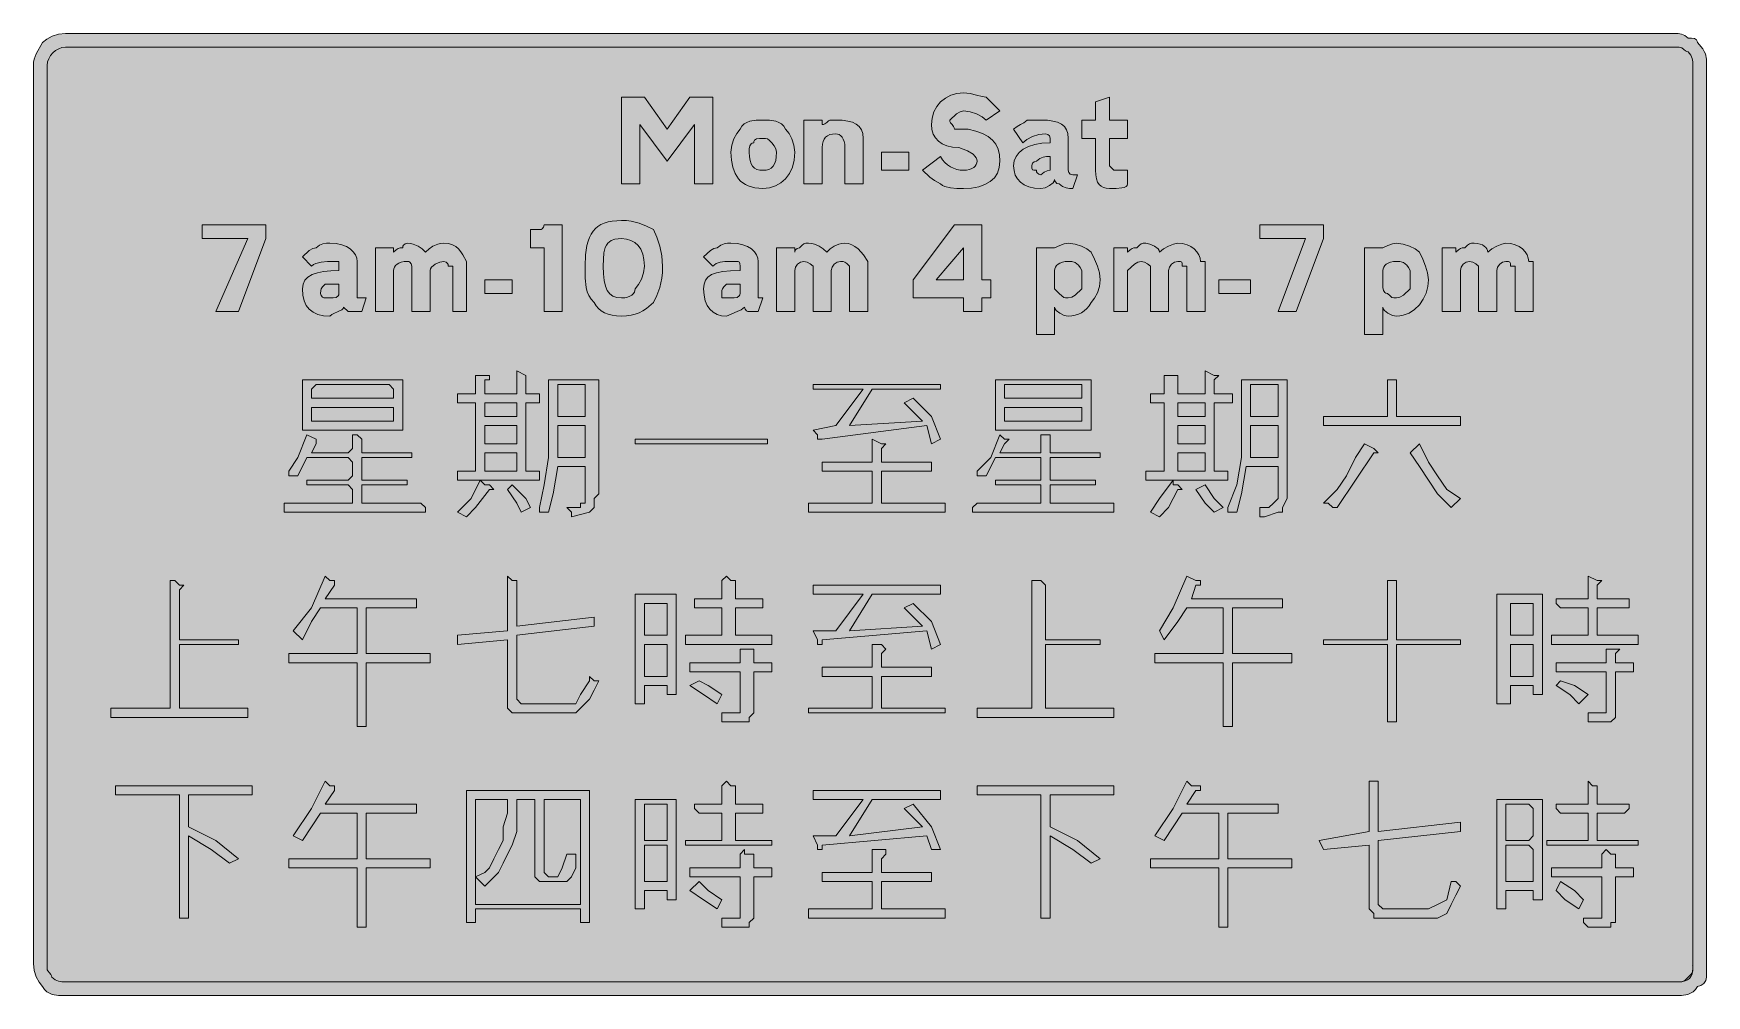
# Model space of a CAD drawing. Header units: metres. Extents: x 63 to 503, y 9 to 263.
import ezdxf

# ---------------------------------------------------------------- set-up
doc = ezdxf.new("R2010")
doc.units = ezdxf.units.M
for name, color, linetype, true_color in [('FILL_BLACK_000000', 7, 'Continuous', 0x000000), ('FILL_WHITE_FFFFFF', 7, 'Continuous', 0xffffff), ('STROKE_WHITE_FFFFFF', 7, 'Continuous', 0xffffff)]:
    doc.layers.add(name, color=color, linetype=linetype, true_color=true_color)

msp = doc.modelspace()

# ---------------------------------------------------------------- hatches: boundary and pattern name
at = {"layer": 'FILL_BLACK_000000', "true_color": 0x000000}
h = msp.add_hatch(color=7, dxfattribs=at)
h.dxf.hatch_style = 1
h.paths.add_polyline_path([(495.57, 262.54), (496.47, 262.41), (497.37, 262.05), (498.27, 261.36), (499.15, 261.34), (499.92, 261.21), (500.46, 260.85), (500.62, 260.56), (500.67, 260.16), (502.06, 258.55), (502.48, 257.84), (502.77, 257.16), (503.03, 255.77), (503.07, 254.16), (503.07, 17.76), (503.07, 14.16), (502.86, 13.28), (502.32, 12.51), (501.55, 11.97), (500.67, 11.76), (500.17, 10.97), (499.56, 10.37), (498.88, 9.95), (498.12, 9.66), (496.45, 9.4), (494.67, 9.36), (71.07, 9.36), (69.29, 9.4), (67.62, 9.66), (66.86, 9.95), (66.18, 10.37), (65.57, 10.97), (65.07, 11.76), (64.19, 12.87), (63.42, 14.31), (62.88, 15.98), (62.67, 17.76), (62.67, 254.16), (62.72, 255.01), (62.88, 255.77), (63.42, 257.16), (65.07, 260.16), (66.18, 261.04), (67.62, 261.81), (69.29, 262.35), (71.07, 262.56), (494.67, 262.56), (495.57, 262.54)])
h.paths.add_polyline_path([(70.17, 258.85), (69.31, 258.55), (68.5, 258.07), (67.77, 257.46), (67.16, 256.73), (66.68, 255.92), (66.38, 255.06), (66.27, 254.16), (66.27, 16.56), (66.32, 16.16), (66.46, 15.85), (66.87, 15.36), (67.28, 14.87), (67.42, 14.56), (67.47, 14.16), (68.37, 13.47), (69.27, 13.11), (70.17, 12.98), (71.07, 12.96), (495.87, 12.96), (496.58, 12.98), (497.07, 13.11), (497.56, 13.47), (498.27, 14.16), (498.96, 14.87), (499.32, 15.36), (499.45, 15.85), (499.47, 16.56), (499.47, 254.16), (499.45, 255.06), (499.32, 255.96), (498.96, 256.86), (498.27, 257.76), (497.87, 257.81), (497.56, 257.95), (497.07, 258.36), (496.58, 258.77), (496.27, 258.91), (495.87, 258.96), (71.07, 258.96), (70.17, 258.85)], flags=16)
h = msp.add_hatch(color=7, dxfattribs=at)
h.dxf.hatch_style = 1
h.paths.add_polyline_path([(311.01, 229.41), (310.83, 229.86), (310.5, 230.31), (310.02, 230.76), (308.54, 231.66), (306.27, 232.56), (304.58, 232.67), (303.12, 232.99), (301.88, 233.51), (300.87, 234.21), (300.08, 235.08), (299.52, 236.1), (299.18, 237.27), (299.07, 238.56), (299.23, 240.3), (299.71, 241.9), (300.46, 243.33), (301.47, 244.56), (302.7, 245.57), (304.13, 246.32), (305.73, 246.8), (307.47, 246.96), (309.25, 246.77), (310.92, 246.36), (312.36, 245.95), (313.47, 245.76), (317.07, 242.16), (313.47, 239.76), (312.36, 240.64), (310.92, 241.41), (309.25, 241.95), (307.47, 242.16), (306.57, 241.95), (305.67, 241.41), (303.87, 239.76), (303.92, 239.36), (304.06, 239.05), (304.47, 238.56), (304.88, 238.07), (305.02, 237.76), (305.07, 237.36), (308.67, 237.36), (310.75, 236.85), (312.51, 236.22), (313.96, 235.44), (315.12, 234.51), (315.99, 233.41), (316.6, 232.13), (316.96, 230.65), (317.07, 228.96), (316.9, 227.27), (316.41, 225.81), (315.61, 224.57), (314.52, 223.56), (313.14, 222.77), (311.5, 222.21), (309.61, 221.87), (307.47, 221.76), (305.69, 221.78), (304.02, 221.91), (302.58, 222.27), (301.97, 222.56), (301.47, 222.96), (299.88, 223.86), (298.62, 224.76), (296.67, 226.56), (301.47, 230.16), (301.97, 229.32), (302.58, 228.59), (303.26, 227.97), (304.02, 227.46), (304.83, 227.07), (305.69, 226.79), (306.57, 226.62), (307.47, 226.56), (308.31, 226.61), (309.05, 226.77), (309.66, 227), (310.17, 227.31), (310.56, 227.67), (310.85, 228.08), (311.01, 228.51), (311.07, 228.96), (311.01, 229.41)])
h = msp.add_hatch(color=7, dxfattribs=at)
h.dxf.hatch_style = 1
h.paths.add_polyline_path([(222.27, 238.56), (222.27, 222.96), (217.47, 222.96), (217.47, 245.76), (223.47, 245.76), (229.47, 237.36), (235.47, 245.76), (241.47, 245.76), (241.47, 222.96), (236.67, 222.96), (236.67, 238.56), (229.47, 228.96), (222.27, 238.56)])
h = msp.add_hatch(color=7, dxfattribs=at)
h.dxf.hatch_style = 1
h.paths.add_polyline_path([(342.27, 234.96), (338.67, 234.96), (338.67, 239.76), (342.27, 239.76), (342.27, 244.56), (345.87, 245.76), (345.87, 239.76), (350.67, 239.76), (350.67, 234.96), (345.87, 234.96), (345.87, 227.76), (347.07, 226.56), (348.27, 226.56), (349.47, 226.56), (350.67, 226.56), (350.67, 222.96), (350.56, 222.56), (350.26, 222.27), (349.78, 222.05), (349.17, 221.91), (347.63, 221.78), (345.87, 221.76), (345.03, 221.82), (344.3, 222), (343.68, 222.33), (343.17, 222.81), (342.78, 223.46), (342.5, 224.29), (342.33, 225.32), (342.27, 226.56), (342.27, 234.96)])
h = msp.add_hatch(color=7, dxfattribs=at)
h.dxf.hatch_style = 1
h.paths.add_polyline_path([(262.43, 227.33), (261.68, 225.69), (260.67, 224.31), (259.44, 223.22), (258.01, 222.42), (256.41, 221.93), (254.67, 221.76), (252.59, 221.93), (250.83, 222.42), (250.06, 222.78), (249.38, 223.22), (248.76, 223.73), (248.22, 224.31), (247.35, 225.69), (246.74, 227.33), (246.38, 229.22), (246.27, 231.36), (246.48, 233.14), (247.02, 234.81), (247.79, 236.25), (248.67, 237.36), (249.17, 238.15), (249.78, 238.75), (250.46, 239.17), (251.22, 239.46), (252.89, 239.72), (254.67, 239.76), (256.45, 239.72), (258.12, 239.46), (258.88, 239.17), (259.56, 238.75), (260.17, 238.15), (260.67, 237.36), (261.55, 236.25), (262.32, 234.81), (262.86, 233.14), (263.07, 231.36), (262.91, 229.22), (262.43, 227.33)])
h.paths.add_polyline_path([(257.67, 233.01), (257.07, 233.76), (256.36, 234.45), (255.87, 234.81), (255.38, 234.94), (254.67, 234.96), (253.79, 234.94), (253.02, 234.81), (252.48, 234.45), (252.32, 234.16), (252.27, 233.76), (251.87, 233.71), (251.58, 233.55), (251.22, 233.01), (251.09, 232.24), (251.07, 231.36), (251.13, 230.12), (251.3, 229.09), (251.58, 228.26), (251.97, 227.61), (252.48, 227.13), (253.1, 226.8), (253.83, 226.62), (254.67, 226.56), (255.51, 226.62), (256.25, 226.8), (256.86, 227.13), (257.37, 227.61), (257.76, 228.26), (258.05, 229.09), (258.21, 230.12), (258.27, 231.36), (258.08, 232.24), (257.67, 233.01)], flags=16)
h = msp.add_hatch(color=7, dxfattribs=at)
h.dxf.hatch_style = 1
h.paths.add_polyline_path([(265.47, 222.96), (265.47, 239.76), (270.27, 239.76), (270.27, 238.56), (270.67, 238.61), (270.98, 238.75), (271.47, 239.16), (271.96, 239.57), (272.27, 239.71), (272.67, 239.76), (273.87, 239.76), (275.56, 239.7), (277.02, 239.52), (278.26, 239.19), (279.27, 238.71), (280.06, 238.06), (280.62, 237.23), (280.96, 236.2), (281.07, 234.96), (281.07, 233.76), (281.07, 222.96), (276.27, 222.96), (276.27, 232.56), (276.22, 233.4), (276.06, 234.13), (275.83, 234.75), (275.52, 235.26), (275.16, 235.65), (274.75, 235.93), (274.32, 236.1), (273.87, 236.16), (273.03, 236.1), (272.3, 235.93), (271.68, 235.65), (271.17, 235.26), (270.78, 234.75), (270.5, 234.13), (270.33, 233.4), (270.27, 232.56), (270.27, 222.96), (265.47, 222.96)])
h = msp.add_hatch(color=7, dxfattribs=at)
h.dxf.hatch_style = 1
h.paths.add_polyline_path([(330.22, 235.36), (330.08, 235.65), (329.67, 236.01), (329.07, 236.16), (327.29, 235.95), (325.62, 235.41), (324.18, 234.64), (323.07, 233.76), (320.67, 237.36), (321.57, 238.07), (322.47, 238.56), (323.37, 239.05), (324.27, 239.76), (327.87, 239.76), (329.56, 239.7), (331.02, 239.52), (332.26, 239.19), (333.27, 238.71), (334.06, 238.06), (334.62, 237.23), (334.96, 236.2), (335.07, 234.96), (335.07, 226.56), (335.22, 225.96), (335.58, 225.55), (335.87, 225.41), (336.27, 225.36), (337.47, 225.36), (336.27, 221.76), (335.37, 221.78), (334.47, 221.91), (333.57, 222.27), (332.67, 222.96), (332.07, 223.11), (331.66, 223.47), (331.52, 223.76), (331.47, 224.16), (331.36, 223.71), (331.08, 223.28), (330.12, 222.51), (328.94, 221.97), (327.87, 221.76), (326.18, 221.87), (324.72, 222.19), (323.48, 222.71), (322.47, 223.41), (321.68, 224.28), (321.12, 225.3), (320.78, 226.47), (320.67, 227.76), (320.84, 229.05), (321.33, 230.22), (322.13, 231.24), (323.22, 232.11), (324.6, 232.81), (326.24, 233.33), (328.13, 233.65), (330.27, 233.76), (330.27, 234.96), (330.22, 235.36)])
h.paths.add_polyline_path([(325.62, 226.71), (325.98, 226.58), (326.67, 226.56), (326.72, 226.16), (326.86, 225.87), (327.27, 225.51), (327.87, 225.36), (328.75, 226.05), (329.52, 226.41), (330.27, 226.56), (330.27, 230.16), (329.37, 230.14), (328.47, 230.01), (327.57, 229.65), (326.67, 228.96), (326.07, 228.81), (325.66, 228.45), (325.52, 228.16), (325.47, 227.76), (325.49, 227.07), (325.62, 226.71)], flags=16)
h = msp.add_hatch(color=7, dxfattribs=at)
h.dxf.hatch_style = 1
h.paths.add_polyline_path([(285.87, 226.56), (285.87, 231.36), (293.07, 231.36), (293.07, 226.56), (285.87, 226.56)])
h = msp.add_hatch(color=7, dxfattribs=at)
h.dxf.hatch_style = 1
h.paths.add_polyline_path([(107.07, 208.56), (107.07, 212.16), (123.87, 212.16), (123.87, 208.56), (116.67, 189.36), (110.67, 189.36), (119.07, 208.56), (107.07, 208.56)])
h = msp.add_hatch(color=7, dxfattribs=at)
h.dxf.hatch_style = 1
h.paths.add_polyline_path([(193.47, 206.16), (193.47, 210.96), (195.87, 210.96), (196.27, 211.01), (196.56, 211.15), (196.92, 211.56), (197.07, 212.16), (201.87, 212.16), (201.87, 189.36), (197.07, 189.36), (197.07, 206.16), (193.47, 206.16)])
h = msp.add_hatch(color=7, dxfattribs=at)
h.dxf.hatch_style = 1
h.paths.add_polyline_path([(228.06, 198.17), (227.52, 195.66), (226.75, 193.6), (225.87, 191.76), (224.05, 190.18), (223.11, 189.57), (222.12, 189.06), (221.08, 188.67), (219.96, 188.38), (218.77, 188.22), (217.47, 188.16), (216.18, 188.22), (215, 188.38), (213.93, 188.67), (212.97, 189.06), (212.13, 189.57), (211.4, 190.18), (210.78, 190.92), (210.27, 191.76), (209.48, 192.66), (208.88, 193.6), (208.46, 194.59), (208.17, 195.66), (207.91, 198.17), (207.87, 201.36), (207.99, 204.29), (208.36, 206.78), (208.65, 207.87), (209.01, 208.85), (209.45, 209.73), (209.97, 210.51), (210.58, 211.19), (211.27, 211.78), (212.05, 212.27), (212.93, 212.67), (213.91, 212.97), (214.99, 213.19), (217.47, 213.36), (218.77, 213.31), (219.96, 213.15), (222.12, 212.61), (224.05, 211.84), (225.87, 210.96), (226.75, 208.95), (227.52, 206.61), (228.06, 204.04), (228.27, 201.36), (228.22, 199.67), (228.06, 198.17)])
h.paths.add_polyline_path([(223.04, 204.51), (222.52, 205.75), (221.82, 206.76), (220.95, 207.55), (219.93, 208.11), (218.76, 208.45), (217.47, 208.56), (216.57, 208.54), (215.67, 208.41), (214.77, 208.05), (213.87, 207.36), (213.47, 206.86), (213.18, 206.25), (212.82, 204.81), (212.69, 203.14), (212.67, 201.36), (212.73, 199.28), (212.91, 197.52), (213.24, 196.07), (213.72, 194.91), (214.37, 194.04), (215.2, 193.43), (216.23, 193.07), (217.47, 192.96), (218.31, 193.01), (219.05, 193.17), (219.66, 193.4), (220.17, 193.71), (220.56, 194.07), (220.85, 194.48), (221.01, 194.91), (221.07, 195.36), (221.95, 196.47), (222.72, 197.91), (223.26, 199.58), (223.47, 201.36), (223.36, 203.05), (223.04, 204.51)], flags=16)
h = msp.add_hatch(color=7, dxfattribs=at)
h.dxf.hatch_style = 1
h.paths.add_polyline_path([(294.27, 197.76), (305.07, 212.16), (312.27, 212.16), (312.27, 197.76), (314.67, 197.76), (314.67, 192.96), (312.27, 192.96), (312.27, 189.36), (307.47, 189.36), (307.47, 192.96), (294.27, 192.96), (294.27, 197.76)])
h.paths.add_polyline_path([(307.47, 197.76), (307.47, 206.16), (300.27, 197.76), (307.47, 197.76)], flags=16)
h = msp.add_hatch(color=7, dxfattribs=at)
h.dxf.hatch_style = 1
h.paths.add_polyline_path([(385.47, 208.56), (385.47, 212.16), (402.27, 212.16), (402.27, 208.56), (395.07, 189.36), (390.27, 189.36), (397.47, 208.56), (385.47, 208.56)])
h = msp.add_hatch(color=7, dxfattribs=at)
h.dxf.hatch_style = 1
h.paths.add_polyline_path([(143.07, 202.56), (141.87, 202.56), (140.09, 202.54), (138.42, 202.41), (136.98, 202.05), (136.37, 201.76), (135.87, 201.36), (133.47, 203.76), (135.27, 205.41), (136.17, 205.95), (137.07, 206.16), (137.97, 206.85), (138.87, 207.21), (139.77, 207.34), (140.67, 207.36), (142.36, 207.25), (143.82, 206.95), (145.06, 206.47), (146.07, 205.86), (146.86, 205.13), (147.42, 204.32), (147.76, 203.46), (147.87, 202.56), (147.87, 192.96), (149.07, 192.96), (150.27, 192.96), (149.07, 189.36), (145.47, 189.36), (144.27, 190.56), (144.16, 190.16), (143.88, 189.85), (142.92, 189.36), (141.74, 188.87), (141.17, 188.56), (140.67, 188.16), (138.98, 188.27), (137.52, 188.61), (136.28, 189.17), (135.27, 189.96), (134.48, 190.97), (133.92, 192.21), (133.58, 193.67), (133.47, 195.36), (133.64, 196.6), (134.13, 197.63), (134.93, 198.46), (136.02, 199.11), (137.4, 199.59), (139.04, 199.92), (140.93, 200.1), (143.07, 200.16), (143.07, 201.36), (143.07, 202.56)])
h.paths.add_polyline_path([(138.78, 193.15), (139.07, 193.01), (139.47, 192.96), (140.67, 192.96), (141.55, 192.98), (142.32, 193.11), (142.86, 193.47), (143.02, 193.76), (143.07, 194.16), (143.07, 196.56), (139.47, 196.56), (138.78, 195.85), (138.42, 195.36), (138.29, 194.87), (138.27, 194.16), (138.42, 193.56), (138.78, 193.15)], flags=16)
h = msp.add_hatch(color=7, dxfattribs=at)
h.dxf.hatch_style = 1
h.paths.add_polyline_path([(152.67, 189.36), (152.67, 206.16), (157.47, 206.16), (157.47, 204.96), (158.18, 205.65), (158.67, 206.01), (159.16, 206.14), (159.87, 206.16), (159.92, 206.56), (160.06, 206.85), (160.47, 207.21), (161.07, 207.36), (161.92, 207.31), (162.66, 207.15), (163.92, 206.61), (164.95, 205.84), (165.87, 204.96), (166.79, 205.84), (167.82, 206.61), (169.08, 207.15), (169.82, 207.31), (170.67, 207.36), (171.91, 207.25), (172.96, 206.95), (173.83, 206.47), (174.57, 205.86), (175.19, 205.13), (175.73, 204.32), (176.67, 202.56), (176.67, 201.36), (176.67, 189.36), (173.07, 189.36), (173.07, 201.36), (171.87, 201.36), (171.82, 201.76), (171.68, 202.05), (171.27, 202.41), (170.67, 202.56), (169.6, 202.35), (168.42, 201.81), (167.46, 201.04), (167.18, 200.61), (167.07, 200.16), (167.07, 189.36), (162.27, 189.36), (162.27, 201.36), (162.12, 201.96), (161.76, 202.37), (161.47, 202.51), (161.07, 202.56), (160.23, 202.51), (159.5, 202.35), (158.88, 202.12), (158.37, 201.81), (157.98, 201.45), (157.7, 201.04), (157.53, 200.61), (157.47, 200.16), (157.47, 189.36), (152.67, 189.36)])
h = msp.add_hatch(color=7, dxfattribs=at)
h.dxf.hatch_style = 1
h.paths.add_polyline_path([(248.65, 202.05), (248.52, 202.41), (248.16, 202.54), (247.47, 202.56), (246.27, 202.56), (244.68, 202.54), (243.42, 202.41), (242.39, 202.05), (241.47, 201.36), (239.07, 203.76), (240.87, 205.41), (241.77, 205.95), (242.67, 206.16), (243.57, 206.85), (244.47, 207.21), (245.37, 207.34), (246.27, 207.36), (247.96, 207.25), (249.42, 206.95), (250.66, 206.47), (251.67, 205.86), (252.46, 205.13), (253.02, 204.32), (253.36, 203.46), (253.47, 202.56), (253.47, 192.96), (254.67, 192.96), (253.47, 189.36), (251.07, 189.36), (250.67, 189.41), (250.38, 189.55), (250.02, 189.96), (249.87, 190.56), (248.95, 189.85), (247.92, 189.36), (245.07, 188.16), (243.78, 188.27), (242.61, 188.61), (241.59, 189.17), (240.72, 189.96), (240.02, 190.97), (239.5, 192.21), (239.18, 193.67), (239.07, 195.36), (239.19, 196.6), (239.56, 197.63), (240.21, 198.46), (241.17, 199.11), (242.47, 199.59), (244.13, 199.92), (246.19, 200.1), (248.67, 200.16), (248.67, 201.36), (248.65, 202.05)])
h.paths.add_polyline_path([(246.27, 192.96), (247.15, 192.98), (247.92, 193.11), (248.46, 193.47), (248.62, 193.76), (248.67, 194.16), (248.67, 196.56), (245.07, 196.56), (244.38, 195.85), (244.02, 195.36), (243.89, 194.87), (243.87, 194.16), (243.87, 192.96), (246.27, 192.96)], flags=16)
h = msp.add_hatch(color=7, dxfattribs=at)
h.dxf.hatch_style = 1
h.paths.add_polyline_path([(258.27, 189.36), (258.27, 206.16), (263.07, 206.16), (263.07, 204.96), (263.12, 205.36), (263.26, 205.65), (263.67, 206.01), (264.27, 206.16), (264.98, 206.85), (265.47, 207.21), (265.96, 207.34), (266.67, 207.36), (267.52, 207.31), (268.26, 207.15), (269.52, 206.61), (270.55, 205.84), (271.47, 204.96), (272.39, 205.84), (273.42, 206.61), (274.68, 207.15), (275.42, 207.31), (276.27, 207.36), (277.17, 207.25), (278.05, 206.95), (278.91, 206.47), (279.72, 205.86), (280.48, 205.13), (281.16, 204.32), (282.27, 202.56), (282.27, 201.36), (282.27, 189.36), (277.47, 189.36), (277.47, 201.36), (276.76, 202.05), (276.27, 202.41), (275.78, 202.54), (275.07, 202.56), (274.19, 202.35), (273.42, 201.81), (272.88, 201.04), (272.67, 200.16), (272.67, 189.36), (267.87, 189.36), (267.87, 201.36), (267.12, 201.96), (266.35, 202.37), (265.47, 202.56), (264.59, 202.35), (263.82, 201.81), (263.28, 201.04), (263.07, 200.16), (263.07, 189.36), (258.27, 189.36)])
h = msp.add_hatch(color=7, dxfattribs=at)
h.dxf.hatch_style = 1
h.paths.add_polyline_path([(331.47, 206.16), (332.82, 206.76), (334, 207.17), (335.07, 207.36), (336.85, 207.15), (338.52, 206.61), (339.96, 205.84), (341.07, 204.96), (341.95, 203.16), (342.72, 201.36), (343.26, 199.56), (343.47, 197.76), (343.26, 195.98), (342.72, 194.31), (341.95, 192.87), (341.07, 191.76), (340.57, 190.92), (339.96, 190.18), (339.28, 189.57), (338.52, 189.06), (337.71, 188.67), (336.85, 188.38), (335.97, 188.22), (335.07, 188.16), (334, 188.37), (332.82, 188.91), (331.86, 189.68), (331.58, 190.11), (331.47, 190.56), (331.47, 183.36), (326.67, 183.36), (326.67, 206.16), (331.47, 206.16)])
h.paths.add_polyline_path([(336.87, 193.71), (338.67, 195.36), (338.67, 196.56), (338.67, 200.16), (338.22, 200.95), (337.77, 201.55), (337.32, 201.97), (336.87, 202.26), (335.97, 202.52), (335.07, 202.56), (334.23, 202.51), (333.5, 202.35), (332.88, 202.12), (332.37, 201.81), (331.98, 201.45), (331.7, 201.04), (331.53, 200.61), (331.47, 200.16), (331.47, 196.56), (331.47, 195.36), (332.67, 194.16), (333.38, 193.47), (333.87, 193.11), (334.36, 192.98), (335.07, 192.96), (335.97, 193.17), (336.87, 193.71)], flags=16)
h = msp.add_hatch(color=7, dxfattribs=at)
h.dxf.hatch_style = 1
h.paths.add_polyline_path([(347.07, 189.36), (347.07, 206.16), (350.67, 206.16), (350.67, 204.96), (351.38, 205.65), (351.87, 206.01), (352.36, 206.14), (353.07, 206.16), (353.78, 206.85), (354.27, 207.21), (354.76, 207.34), (355.47, 207.36), (356.54, 207.15), (357.72, 206.61), (358.68, 205.84), (358.96, 205.41), (359.07, 204.96), (360.16, 205.84), (361.47, 206.61), (362.78, 207.15), (363.87, 207.36), (365.16, 207.25), (366.33, 206.95), (367.35, 206.47), (368.22, 205.86), (368.92, 205.13), (369.44, 204.32), (369.76, 203.46), (369.87, 202.56), (371.07, 202.56), (371.07, 201.36), (371.07, 189.36), (366.27, 189.36), (366.27, 201.36), (365.07, 201.36), (365.05, 202.05), (364.92, 202.41), (364.56, 202.54), (363.87, 202.56), (362.99, 202.35), (362.22, 201.81), (361.68, 201.04), (361.47, 200.16), (361.47, 189.36), (356.67, 189.36), (356.67, 201.36), (355.92, 201.96), (355.15, 202.37), (354.27, 202.56), (353.37, 202.35), (352.47, 201.81), (350.67, 200.16), (350.67, 189.36), (347.07, 189.36)])
h = msp.add_hatch(color=7, dxfattribs=at)
h.dxf.hatch_style = 1
h.paths.add_polyline_path([(417.87, 206.16), (419.22, 206.76), (420.4, 207.17), (421.47, 207.36), (423.25, 207.15), (424.92, 206.61), (426.36, 205.84), (427.47, 204.96), (428.35, 203.16), (429.12, 201.36), (429.66, 199.56), (429.87, 197.76), (429.71, 195.97), (429.23, 194.24), (428.48, 192.61), (427.47, 191.16), (426.24, 189.93), (424.81, 188.98), (423.21, 188.38), (422.36, 188.22), (421.47, 188.16), (420.4, 188.37), (419.22, 188.91), (418.26, 189.68), (417.98, 190.11), (417.87, 190.56), (417.87, 183.36), (413.07, 183.36), (413.07, 206.16), (417.87, 206.16)])
h.paths.add_polyline_path([(423.27, 193.71), (425.07, 195.36), (425.07, 196.56), (425.07, 200.16), (424.62, 200.95), (424.17, 201.55), (423.72, 201.97), (423.27, 202.26), (422.37, 202.52), (421.47, 202.56), (420.63, 202.51), (419.9, 202.35), (419.28, 202.12), (418.77, 201.81), (418.38, 201.45), (418.1, 201.04), (417.93, 200.61), (417.87, 200.16), (417.87, 196.56), (417.89, 195.68), (418.02, 194.91), (418.38, 194.37), (418.67, 194.21), (419.07, 194.16), (419.78, 193.47), (420.27, 193.11), (420.76, 192.98), (421.47, 192.96), (422.37, 193.17), (423.27, 193.71)], flags=16)
h = msp.add_hatch(color=7, dxfattribs=at)
h.dxf.hatch_style = 1
h.paths.add_polyline_path([(433.47, 189.36), (433.47, 206.16), (437.07, 206.16), (437.07, 204.96), (437.78, 205.65), (438.27, 206.01), (438.76, 206.14), (439.47, 206.16), (440.18, 206.85), (440.67, 207.21), (441.16, 207.34), (441.87, 207.36), (442.71, 207.31), (443.45, 207.15), (444.06, 206.92), (444.57, 206.61), (444.96, 206.25), (445.25, 205.84), (445.41, 205.41), (445.47, 204.96), (446.56, 205.84), (447.87, 206.61), (449.18, 207.15), (450.27, 207.36), (451.56, 207.25), (452.73, 206.95), (453.75, 206.47), (454.62, 205.86), (455.32, 205.13), (455.84, 204.32), (456.16, 203.46), (456.27, 202.56), (457.47, 202.56), (457.47, 201.36), (457.47, 189.36), (452.67, 189.36), (452.67, 201.36), (451.47, 201.36), (451.45, 202.05), (451.32, 202.41), (450.96, 202.54), (450.27, 202.56), (449.39, 202.35), (448.62, 201.81), (448.08, 201.04), (447.87, 200.16), (447.87, 189.36), (443.07, 189.36), (443.07, 201.36), (442.32, 201.96), (441.55, 202.37), (440.67, 202.56), (439.79, 202.35), (439.02, 201.81), (438.48, 201.04), (438.27, 200.16), (438.27, 189.36), (433.47, 189.36)])
h = msp.add_hatch(color=7, dxfattribs=at)
h.dxf.hatch_style = 1
h.paths.add_polyline_path([(181.47, 194.16), (181.47, 197.76), (188.67, 197.76), (188.67, 194.16), (181.47, 194.16)])
h = msp.add_hatch(color=7, dxfattribs=at)
h.dxf.hatch_style = 1
h.paths.add_polyline_path([(374.67, 194.16), (374.67, 197.76), (383.07, 197.76), (383.07, 194.16), (374.67, 194.16)])
h = msp.add_hatch(color=7, dxfattribs=at)
h.dxf.hatch_style = 1
h.paths.add_polyline_path([(195.87, 147.36), (195.87, 144.96), (174.27, 144.96), (174.27, 147.36), (179.07, 147.36), (179.07, 165.36), (175.47, 165.36), (174.27, 165.36), (174.27, 167.76), (175.47, 167.76), (179.07, 167.76), (179.07, 172.56), (181.47, 172.56), (182.67, 172.56), (182.67, 171.36), (181.47, 171.36), (181.47, 167.76), (188.67, 167.76), (189.87, 167.76), (189.87, 172.56), (189.87, 173.76), (192.27, 172.56), (192.27, 171.36), (192.27, 167.76), (195.87, 167.76), (195.87, 165.36), (192.27, 165.36), (192.27, 147.36), (195.87, 147.36)])
h.paths.add_polyline_path([(181.47, 159.36), (181.47, 154.56), (188.67, 154.56), (189.87, 154.56), (189.87, 159.36), (188.67, 159.36), (181.47, 159.36)], flags=16)
h.paths.add_polyline_path([(181.47, 161.76), (188.67, 161.76), (189.87, 161.76), (189.87, 165.36), (188.67, 165.36), (181.47, 165.36), (181.47, 161.76)], flags=16)
h.paths.add_polyline_path([(188.67, 147.36), (189.87, 147.36), (189.87, 152.16), (188.67, 152.16), (181.47, 152.16), (181.47, 147.36), (188.67, 147.36)], flags=16)
h = msp.add_hatch(color=7, dxfattribs=at)
h.dxf.hatch_style = 1
h.paths.add_polyline_path([(373.47, 147.36), (377.07, 147.36), (377.07, 144.96), (355.47, 144.96), (355.47, 147.36), (360.27, 147.36), (360.27, 165.36), (356.67, 165.36), (356.67, 167.76), (360.27, 167.76), (360.27, 172.56), (361.47, 172.56), (362.67, 172.56), (363.87, 172.56), (363.87, 171.36), (363.87, 167.76), (371.07, 167.76), (371.07, 172.56), (371.07, 173.76), (373.47, 172.56), (374.67, 172.56), (373.47, 171.36), (373.47, 167.76), (377.07, 167.76), (378.27, 167.76), (378.27, 165.36), (377.07, 165.36), (373.47, 165.36), (373.47, 147.36)])
h.paths.add_polyline_path([(371.07, 154.56), (371.07, 159.36), (363.87, 159.36), (363.87, 154.56), (371.07, 154.56)], flags=16)
h.paths.add_polyline_path([(371.07, 161.76), (371.07, 165.36), (363.87, 165.36), (363.87, 161.76), (371.07, 161.76)], flags=16)
h.paths.add_polyline_path([(371.07, 147.36), (371.07, 152.16), (363.87, 152.16), (363.87, 147.36), (371.07, 147.36)], flags=16)
h = msp.add_hatch(color=7, dxfattribs=at)
h.dxf.hatch_style = 1
h.paths.add_polyline_path([(159.87, 171.36), (159.87, 158.16), (133.47, 158.16), (133.47, 171.36), (159.87, 171.36)])
h.paths.add_polyline_path([(157.47, 168.96), (156.27, 170.16), (137.07, 170.16), (135.87, 168.96), (135.87, 166.56), (137.07, 166.56), (156.27, 166.56), (157.47, 166.56), (157.47, 168.96)], flags=16)
h.paths.add_polyline_path([(135.87, 164.16), (135.87, 160.56), (137.07, 160.56), (156.27, 160.56), (157.47, 160.56), (157.47, 164.16), (156.27, 164.16), (137.07, 164.16), (135.87, 164.16)], flags=16)
h = msp.add_hatch(color=7, dxfattribs=at)
h.dxf.hatch_style = 1
h.paths.add_polyline_path([(198.27, 136.56), (197.07, 136.56), (195.87, 136.56), (195.87, 137.76), (197.07, 143.76), (198.27, 150.96), (198.27, 161.76), (198.27, 171.36), (211.47, 171.36), (211.47, 141.36), (210.27, 140.16), (210.27, 137.76), (209.07, 136.56), (204.27, 135.36), (204.27, 136.56), (203.07, 137.76), (204.27, 137.76), (206.67, 137.76), (206.67, 138.96), (207.87, 138.96), (207.87, 140.16), (207.87, 141.36), (207.87, 148.56), (200.67, 148.56), (199.47, 141.36), (198.27, 136.56)])
h.paths.add_polyline_path([(207.87, 150.96), (207.87, 159.36), (200.67, 159.36), (200.67, 150.96), (207.87, 150.96)], flags=16)
h.paths.add_polyline_path([(200.67, 161.76), (207.87, 161.76), (207.87, 170.16), (200.67, 170.16), (200.67, 161.76)], flags=16)
h = msp.add_hatch(color=7, dxfattribs=at)
h.dxf.hatch_style = 1
h.paths.add_polyline_path([(294.27, 166.56), (299.07, 161.76), (301.47, 155.76), (299.07, 154.56), (297.87, 159.36), (270.27, 155.76), (269.07, 155.76), (269.07, 156.96), (267.87, 158.16), (273.87, 159.36), (281.07, 168.96), (267.87, 168.96), (267.87, 170.16), (301.47, 170.16), (301.47, 168.96), (283.47, 168.96), (277.47, 159.36), (296.67, 160.56), (291.87, 165.36), (294.27, 166.56)])
h = msp.add_hatch(color=7, dxfattribs=at)
h.dxf.hatch_style = 1
h.paths.add_polyline_path([(341.07, 171.36), (341.07, 158.16), (315.87, 158.16), (315.87, 171.36), (341.07, 171.36)])
h.paths.add_polyline_path([(338.67, 170.16), (318.27, 170.16), (318.27, 168.96), (318.27, 166.56), (338.67, 166.56), (338.67, 168.96), (338.67, 170.16)], flags=16)
h.paths.add_polyline_path([(318.27, 160.56), (338.67, 160.56), (338.67, 164.16), (318.27, 164.16), (318.27, 160.56)], flags=16)
h = msp.add_hatch(color=7, dxfattribs=at)
h.dxf.hatch_style = 1
h.paths.add_polyline_path([(379.47, 136.56), (378.27, 136.56), (377.07, 136.56), (377.07, 137.76), (379.47, 143.76), (380.67, 150.96), (380.67, 161.76), (380.67, 171.36), (392.67, 171.36), (392.67, 141.36), (392.67, 140.16), (391.47, 137.76), (391.47, 136.56), (390.27, 136.56), (386.67, 135.36), (385.47, 135.36), (385.47, 136.56), (385.47, 137.76), (387.87, 137.76), (389.07, 138.96), (390.27, 140.16), (390.27, 141.36), (390.27, 148.56), (381.87, 148.56), (380.67, 141.36), (379.47, 136.56)])
h.paths.add_polyline_path([(390.27, 150.96), (390.27, 159.36), (383.07, 159.36), (383.07, 150.96), (390.27, 150.96)], flags=16)
h.paths.add_polyline_path([(383.07, 161.76), (390.27, 161.76), (390.27, 170.16), (383.07, 170.16), (383.07, 161.76)], flags=16)
h = msp.add_hatch(color=7, dxfattribs=at)
h.dxf.hatch_style = 1
h.paths.add_polyline_path([(438.27, 159.36), (402.27, 159.36), (402.27, 161.76), (419.07, 161.76), (419.07, 171.36), (420.27, 171.36), (421.47, 171.36), (421.47, 170.16), (421.47, 161.76), (438.27, 161.76), (438.27, 159.36)])
h = msp.add_hatch(color=7, dxfattribs=at)
h.dxf.hatch_style = 1
h.paths.add_polyline_path([(135.87, 152.16), (145.47, 152.16), (146.67, 153.36), (146.67, 155.76), (146.67, 156.96), (147.87, 156.96), (149.07, 155.76), (149.07, 153.36), (149.07, 152.16), (162.27, 152.16), (162.27, 150.96), (149.07, 150.96), (149.07, 149.76), (149.07, 146.16), (149.07, 144.96), (159.87, 144.96), (161.07, 144.96), (161.07, 143.76), (159.87, 143.76), (149.07, 143.76), (149.07, 142.56), (149.07, 138.96), (164.67, 138.96), (165.87, 137.76), (165.87, 136.56), (164.67, 136.56), (128.67, 136.56), (128.67, 137.76), (128.67, 138.96), (145.47, 138.96), (146.67, 138.96), (146.67, 142.56), (145.47, 143.76), (134.67, 143.76), (134.67, 144.96), (145.47, 144.96), (146.67, 146.16), (146.67, 149.76), (145.47, 150.96), (134.67, 150.96), (132.27, 146.16), (131.07, 146.16), (129.87, 146.16), (129.87, 147.36), (132.27, 150.96), (134.67, 156.96), (137.07, 155.76), (137.07, 154.56), (135.87, 152.16)])
h = msp.add_hatch(color=7, dxfattribs=at)
h.dxf.hatch_style = 1
h.paths.add_polyline_path([(255.87, 155.76), (255.87, 154.56), (221.07, 154.56), (221.07, 155.76), (255.87, 155.76)])
h = msp.add_hatch(color=7, dxfattribs=at)
h.dxf.hatch_style = 1
h.paths.add_polyline_path([(302.67, 138.96), (302.67, 136.56), (266.67, 136.56), (266.67, 138.96), (283.47, 138.96), (283.47, 147.36), (270.27, 147.36), (270.27, 149.76), (283.47, 149.76), (283.47, 155.76), (285.87, 154.56), (287.07, 154.56), (285.87, 153.36), (285.87, 149.76), (299.07, 149.76), (299.07, 147.36), (285.87, 147.36), (285.87, 138.96), (302.67, 138.96)])
h = msp.add_hatch(color=7, dxfattribs=at)
h.dxf.hatch_style = 1
h.paths.add_polyline_path([(330.27, 152.16), (343.47, 152.16), (343.47, 150.96), (330.27, 150.96), (330.27, 149.76), (330.27, 146.16), (330.27, 144.96), (342.27, 144.96), (342.27, 143.76), (330.27, 143.76), (330.27, 142.56), (330.27, 138.96), (347.07, 138.96), (347.07, 137.76), (347.07, 136.56), (311.07, 136.56), (309.87, 136.56), (309.87, 137.76), (311.07, 138.96), (327.87, 138.96), (327.87, 142.56), (327.87, 143.76), (317.07, 143.76), (315.87, 143.76), (315.87, 144.96), (317.07, 144.96), (327.87, 144.96), (327.87, 146.16), (327.87, 149.76), (327.87, 150.96), (315.87, 150.96), (313.47, 146.16), (312.27, 146.16), (311.07, 146.16), (311.07, 147.36), (314.67, 150.96), (317.07, 156.96), (318.27, 155.76), (319.47, 155.76), (318.27, 154.56), (317.07, 152.16), (327.87, 152.16), (327.87, 153.36), (327.87, 155.76), (327.87, 156.96), (330.27, 156.96), (330.27, 155.76), (330.27, 153.36), (330.27, 152.16)])
h = msp.add_hatch(color=7, dxfattribs=at)
h.dxf.hatch_style = 1
h.paths.add_polyline_path([(416.67, 152.16), (415.47, 152.16), (410.67, 144.96), (405.87, 137.76), (404.67, 137.76), (403.47, 138.96), (402.27, 138.96), (405.87, 142.56), (408.27, 146.16), (410.67, 150.96), (413.07, 154.56), (415.47, 153.36), (416.67, 152.16)])
h = msp.add_hatch(color=7, dxfattribs=at)
h.dxf.hatch_style = 1
h.paths.add_polyline_path([(429.87, 149.76), (432.27, 146.16), (434.67, 142.56), (438.27, 140.16), (435.87, 137.76), (432.27, 141.36), (429.87, 144.96), (427.47, 148.56), (425.07, 152.16), (427.47, 154.56), (429.87, 149.76)])
h = msp.add_hatch(color=7, dxfattribs=at)
h.dxf.hatch_style = 1
h.paths.add_polyline_path([(177.87, 140.16), (180.27, 144.96), (181.47, 143.76), (182.67, 143.76), (183.87, 142.56), (182.67, 142.56), (179.07, 137.76), (176.67, 135.36), (174.27, 136.56), (177.87, 140.16)])
h = msp.add_hatch(color=7, dxfattribs=at)
h.dxf.hatch_style = 1
h.paths.add_polyline_path([(189.87, 138.96), (187.47, 142.56), (188.67, 143.76), (192.27, 140.16), (193.47, 137.76), (191.07, 136.56), (189.87, 138.96)])
h = msp.add_hatch(color=7, dxfattribs=at)
h.dxf.hatch_style = 1
h.paths.add_polyline_path([(359.07, 140.16), (362.67, 144.96), (362.67, 143.76), (363.87, 143.76), (365.07, 142.56), (363.87, 142.56), (361.47, 137.76), (359.07, 135.36), (356.67, 136.56), (359.07, 140.16)])
h = msp.add_hatch(color=7, dxfattribs=at)
h.dxf.hatch_style = 1
h.paths.add_polyline_path([(371.07, 138.96), (368.67, 142.56), (371.07, 143.76), (373.47, 140.16), (375.87, 137.76), (373.47, 136.56), (371.07, 138.96)])
h = msp.add_hatch(color=7, dxfattribs=at)
h.dxf.hatch_style = 1
h.paths.add_polyline_path([(163.47, 111.36), (150.27, 111.36), (150.27, 99.36), (167.07, 99.36), (167.07, 96.96), (150.27, 96.96), (150.27, 80.16), (147.87, 80.16), (147.87, 96.96), (129.87, 96.96), (129.87, 99.36), (147.87, 99.36), (147.87, 111.36), (138.27, 111.36), (135.87, 107.76), (133.47, 102.96), (131.07, 105.36), (135.87, 111.36), (139.47, 119.76), (140.67, 118.56), (141.87, 118.56), (141.87, 117.36), (139.47, 113.76), (163.47, 113.76), (163.47, 111.36)])
h = msp.add_hatch(color=7, dxfattribs=at)
h.dxf.hatch_style = 1
h.paths.add_polyline_path([(187.47, 105.36), (187.47, 119.76), (188.67, 118.56), (189.87, 118.56), (189.87, 117.36), (189.87, 106.56), (210.27, 108.96), (210.27, 106.56), (189.87, 104.16), (189.87, 87.36), (191.07, 86.16), (193.47, 86.16), (203.07, 86.16), (205.47, 86.16), (206.67, 88.56), (209.07, 92.16), (209.07, 93.36), (210.27, 92.16), (211.47, 92.16), (210.27, 89.76), (209.07, 87.36), (206.67, 84.96), (205.47, 83.76), (203.07, 83.76), (189.87, 83.76), (188.67, 83.76), (187.47, 84.96), (187.47, 86.16), (187.47, 102.96), (174.27, 101.76), (174.27, 104.16), (187.47, 105.36)])
h = msp.add_hatch(color=7, dxfattribs=at)
h.dxf.hatch_style = 1
h.paths.add_polyline_path([(257.07, 102.96), (257.07, 101.76), (234.27, 101.76), (234.27, 102.96), (234.27, 104.16), (243.87, 104.16), (243.87, 111.36), (237.87, 111.36), (236.67, 111.36), (236.67, 112.56), (236.67, 113.76), (237.87, 113.76), (243.87, 113.76), (243.87, 118.56), (245.07, 119.76), (246.27, 118.56), (247.47, 118.56), (247.47, 117.36), (247.47, 113.76), (254.67, 113.76), (254.67, 112.56), (254.67, 111.36), (247.47, 111.36), (247.47, 104.16), (257.07, 104.16), (257.07, 102.96)])
h = msp.add_hatch(color=7, dxfattribs=at)
h.dxf.hatch_style = 1
h.paths.add_polyline_path([(391.47, 111.36), (378.27, 111.36), (378.27, 99.36), (393.87, 99.36), (393.87, 96.96), (378.27, 96.96), (378.27, 80.16), (375.87, 80.16), (375.87, 96.96), (357.87, 96.96), (357.87, 99.36), (375.87, 99.36), (375.87, 111.36), (366.27, 111.36), (363.87, 107.76), (360.27, 102.96), (359.07, 105.36), (362.67, 111.36), (366.27, 119.76), (368.67, 118.56), (369.87, 118.56), (369.87, 117.36), (368.67, 117.36), (367.47, 113.76), (391.47, 113.76), (391.47, 111.36)])
h = msp.add_hatch(color=7, dxfattribs=at)
h.dxf.hatch_style = 1
h.paths.add_polyline_path([(485.07, 102.96), (485.07, 101.76), (462.27, 101.76), (462.27, 102.96), (462.27, 104.16), (471.87, 104.16), (471.87, 111.36), (464.67, 111.36), (463.47, 112.56), (463.47, 113.76), (464.67, 113.76), (471.87, 113.76), (471.87, 118.56), (471.87, 119.76), (474.27, 118.56), (475.47, 118.56), (474.27, 117.36), (474.27, 113.76), (475.47, 113.76), (482.67, 113.76), (482.67, 112.56), (482.67, 111.36), (475.47, 111.36), (474.27, 111.36), (474.27, 104.16), (475.47, 104.16), (485.07, 104.16), (485.07, 102.96)])
h = msp.add_hatch(color=7, dxfattribs=at)
h.dxf.hatch_style = 1
h.paths.add_polyline_path([(101.07, 101.76), (101.07, 84.96), (119.07, 84.96), (119.07, 82.56), (83.07, 82.56), (83.07, 84.96), (98.67, 84.96), (98.67, 118.56), (99.87, 118.56), (101.07, 117.36), (102.27, 117.36), (101.07, 116.16), (101.07, 102.96), (116.67, 102.96), (116.67, 101.76), (101.07, 101.76)])
h = msp.add_hatch(color=7, dxfattribs=at)
h.dxf.hatch_style = 1
h.paths.add_polyline_path([(231.87, 88.56), (230.67, 88.56), (229.47, 88.56), (229.47, 90.96), (223.47, 90.96), (223.47, 86.16), (221.07, 86.16), (221.07, 114.96), (231.87, 114.96), (231.87, 88.56)])
h.paths.add_polyline_path([(229.47, 101.76), (223.47, 101.76), (223.47, 93.36), (229.47, 93.36), (229.47, 101.76)], flags=16)
h.paths.add_polyline_path([(223.47, 112.56), (223.47, 104.16), (229.47, 104.16), (229.47, 112.56), (223.47, 112.56)], flags=16)
h = msp.add_hatch(color=7, dxfattribs=at)
h.dxf.hatch_style = 1
h.paths.add_polyline_path([(294.27, 112.56), (299.07, 107.76), (301.47, 101.76), (299.07, 100.56), (297.87, 105.36), (270.27, 102.96), (270.27, 101.76), (269.07, 101.76), (269.07, 102.96), (267.87, 105.36), (273.87, 105.36), (281.07, 114.96), (267.87, 114.96), (267.87, 117.36), (301.47, 117.36), (301.47, 114.96), (283.47, 114.96), (277.47, 105.36), (296.67, 106.56), (291.87, 111.36), (294.27, 112.56)])
h = msp.add_hatch(color=7, dxfattribs=at)
h.dxf.hatch_style = 1
h.paths.add_polyline_path([(329.07, 101.76), (329.07, 84.96), (347.07, 84.96), (347.07, 82.56), (311.07, 82.56), (311.07, 84.96), (325.47, 84.96), (325.47, 118.56), (327.87, 118.56), (329.07, 117.36), (329.07, 116.16), (329.07, 102.96), (343.47, 102.96), (343.47, 101.76), (329.07, 101.76)])
h = msp.add_hatch(color=7, dxfattribs=at)
h.dxf.hatch_style = 1
h.paths.add_polyline_path([(421.47, 101.76), (421.47, 81.36), (419.07, 81.36), (419.07, 101.76), (402.27, 101.76), (402.27, 102.96), (419.07, 102.96), (419.07, 118.56), (421.47, 118.56), (421.47, 117.36), (421.47, 102.96), (438.27, 102.96), (438.27, 101.76), (421.47, 101.76)])
h = msp.add_hatch(color=7, dxfattribs=at)
h.dxf.hatch_style = 1
h.paths.add_polyline_path([(449.07, 114.96), (459.87, 114.96), (459.87, 88.56), (457.47, 88.56), (457.47, 90.96), (451.47, 90.96), (451.47, 86.16), (450.27, 86.16), (449.07, 86.16), (447.87, 86.16), (447.87, 114.96), (449.07, 114.96)])
h.paths.add_polyline_path([(457.47, 101.76), (451.47, 101.76), (451.47, 93.36), (457.47, 93.36), (457.47, 101.76)], flags=16)
h.paths.add_polyline_path([(451.47, 112.56), (451.47, 104.16), (457.47, 104.16), (457.47, 112.56), (451.47, 112.56)], flags=16)
h = msp.add_hatch(color=7, dxfattribs=at)
h.dxf.hatch_style = 1
h.paths.add_polyline_path([(302.67, 84.96), (302.67, 83.76), (266.67, 83.76), (266.67, 84.96), (283.47, 84.96), (283.47, 93.36), (270.27, 93.36), (270.27, 95.76), (283.47, 95.76), (283.47, 101.76), (285.87, 101.76), (287.07, 100.56), (285.87, 99.36), (285.87, 95.76), (299.07, 95.76), (299.07, 93.36), (285.87, 93.36), (285.87, 84.96), (302.67, 84.96)])
h = msp.add_hatch(color=7, dxfattribs=at)
h.dxf.hatch_style = 1
h.paths.add_polyline_path([(249.87, 100.56), (251.07, 100.56), (252.27, 100.56), (252.27, 99.36), (252.27, 96.96), (255.87, 96.96), (257.07, 96.96), (257.07, 94.56), (255.87, 94.56), (252.27, 94.56), (252.27, 83.76), (251.07, 82.56), (251.07, 81.36), (249.87, 81.36), (245.07, 81.36), (243.87, 81.36), (243.87, 82.56), (243.87, 83.76), (245.07, 83.76), (247.47, 83.76), (248.67, 83.76), (248.67, 84.96), (248.67, 94.56), (235.47, 94.56), (235.47, 96.96), (248.67, 96.96), (248.67, 100.56), (249.87, 100.56)])
h = msp.add_hatch(color=7, dxfattribs=at)
h.dxf.hatch_style = 1
h.paths.add_polyline_path([(477.87, 100.56), (479.07, 100.56), (480.27, 100.56), (479.07, 99.36), (479.07, 96.96), (483.87, 96.96), (483.87, 94.56), (479.07, 94.56), (479.07, 83.76), (479.07, 82.56), (477.87, 81.36), (473.07, 81.36), (471.87, 81.36), (471.87, 82.56), (471.87, 83.76), (475.47, 83.76), (476.67, 83.76), (476.67, 84.96), (476.67, 94.56), (463.47, 94.56), (463.47, 96.96), (476.67, 96.96), (476.67, 100.56), (477.87, 100.56)])
h = msp.add_hatch(color=7, dxfattribs=at)
h.dxf.hatch_style = 1
h.paths.add_polyline_path([(240.27, 90.96), (243.87, 88.56), (242.67, 86.16), (239.07, 88.56), (235.47, 90.96), (237.87, 92.16), (240.27, 90.96)])
h = msp.add_hatch(color=7, dxfattribs=at)
h.dxf.hatch_style = 1
h.paths.add_polyline_path([(468.27, 90.96), (471.87, 88.56), (469.47, 86.16), (467.07, 88.56), (463.47, 90.96), (464.67, 92.16), (468.27, 90.96)])
h = msp.add_hatch(color=7, dxfattribs=at)
h.dxf.hatch_style = 1
h.paths.add_polyline_path([(120.27, 64.56), (120.27, 62.16), (103.47, 62.16), (103.47, 53.76), (110.67, 50.16), (116.67, 45.36), (114.27, 44.16), (109.47, 47.76), (103.47, 51.36), (103.47, 29.76), (101.07, 29.76), (101.07, 62.16), (84.27, 62.16), (84.27, 64.56), (120.27, 64.56)])
h = msp.add_hatch(color=7, dxfattribs=at)
h.dxf.hatch_style = 1
h.paths.add_polyline_path([(163.47, 57.36), (150.27, 57.36), (150.27, 45.36), (167.07, 45.36), (167.07, 42.96), (150.27, 42.96), (150.27, 27.36), (147.87, 27.36), (147.87, 42.96), (129.87, 42.96), (129.87, 45.36), (147.87, 45.36), (147.87, 57.36), (138.27, 57.36), (135.87, 53.76), (133.47, 50.16), (131.07, 51.36), (135.87, 58.56), (139.47, 65.76), (140.67, 64.56), (141.87, 64.56), (141.87, 63.36), (139.47, 59.76), (163.47, 59.76), (163.47, 57.36)])
h = msp.add_hatch(color=7, dxfattribs=at)
h.dxf.hatch_style = 1
h.paths.add_polyline_path([(209.07, 28.56), (206.67, 28.56), (206.67, 32.16), (179.07, 32.16), (179.07, 28.56), (176.67, 28.56), (176.67, 63.36), (209.07, 63.36), (209.07, 28.56)])
h.paths.add_polyline_path([(206.67, 33.36), (206.67, 60.96), (197.07, 60.96), (197.07, 42.96), (197.07, 41.76), (198.27, 40.56), (200.67, 40.56), (201.87, 42.96), (203.07, 46.56), (205.47, 46.56), (205.47, 45.36), (205.47, 42.96), (204.27, 40.56), (203.07, 39.36), (201.87, 39.36), (197.07, 39.36), (195.87, 39.36), (194.67, 40.56), (194.67, 41.76), (194.67, 60.96), (189.87, 60.96), (189.87, 56.16), (189.87, 52.56), (188.67, 48.96), (187.47, 46.56), (186.27, 44.16), (185.07, 41.76), (182.67, 39.36), (181.47, 38.16), (179.07, 40.56), (179.07, 33.36), (206.67, 33.36)], flags=16)
h.paths.add_polyline_path([(181.47, 41.76), (182.67, 42.96), (183.87, 45.36), (185.07, 47.76), (186.27, 50.16), (186.27, 53.76), (187.47, 57.36), (187.47, 60.96), (179.07, 60.96), (179.07, 40.56), (181.47, 41.76)], flags=16)
h = msp.add_hatch(color=7, dxfattribs=at)
h.dxf.hatch_style = 1
h.paths.add_polyline_path([(257.07, 48.96), (234.27, 48.96), (234.27, 50.16), (243.87, 50.16), (243.87, 51.36), (243.87, 57.36), (237.87, 57.36), (236.67, 58.56), (236.67, 59.76), (237.87, 59.76), (243.87, 59.76), (243.87, 60.96), (243.87, 64.56), (245.07, 65.76), (246.27, 64.56), (247.47, 64.56), (247.47, 63.36), (247.47, 60.96), (247.47, 59.76), (254.67, 59.76), (254.67, 58.56), (254.67, 57.36), (247.47, 57.36), (247.47, 51.36), (247.47, 50.16), (257.07, 50.16), (257.07, 48.96)])
h = msp.add_hatch(color=7, dxfattribs=at)
h.dxf.hatch_style = 1
h.paths.add_polyline_path([(294.27, 59.76), (299.07, 53.76), (301.47, 47.76), (299.07, 47.76), (297.87, 51.36), (270.27, 48.96), (270.27, 47.76), (269.07, 47.76), (269.07, 48.96), (267.87, 51.36), (273.87, 51.36), (281.07, 60.96), (267.87, 60.96), (267.87, 63.36), (301.47, 63.36), (301.47, 60.96), (283.47, 60.96), (277.47, 51.36), (296.67, 53.76), (291.87, 58.56), (294.27, 59.76)])
h = msp.add_hatch(color=7, dxfattribs=at)
h.dxf.hatch_style = 1
h.paths.add_polyline_path([(347.07, 64.56), (347.07, 62.16), (330.27, 62.16), (330.27, 53.76), (337.47, 50.16), (343.47, 45.36), (341.07, 44.16), (336.27, 47.76), (330.27, 51.36), (330.27, 29.76), (327.87, 29.76), (327.87, 62.16), (311.07, 62.16), (311.07, 64.56), (347.07, 64.56)])
h = msp.add_hatch(color=7, dxfattribs=at)
h.dxf.hatch_style = 1
h.paths.add_polyline_path([(390.27, 57.36), (377.07, 57.36), (377.07, 45.36), (393.87, 45.36), (393.87, 42.96), (377.07, 42.96), (377.07, 27.36), (374.67, 27.36), (374.67, 42.96), (356.67, 42.96), (356.67, 45.36), (374.67, 45.36), (374.67, 57.36), (365.07, 57.36), (362.67, 53.76), (360.27, 50.16), (357.87, 51.36), (362.67, 58.56), (366.27, 65.76), (367.47, 64.56), (368.67, 64.56), (369.87, 64.56), (369.87, 63.36), (368.67, 63.36), (366.27, 59.76), (390.27, 59.76), (390.27, 57.36)])
h = msp.add_hatch(color=7, dxfattribs=at)
h.dxf.hatch_style = 1
h.paths.add_polyline_path([(416.67, 52.56), (438.27, 54.96), (438.27, 52.56), (416.67, 50.16), (416.67, 33.36), (417.87, 32.16), (420.27, 32.16), (429.87, 32.16), (432.27, 33.36), (434.67, 34.56), (435.87, 39.36), (437.07, 39.36), (438.27, 38.16), (437.07, 35.76), (435.87, 33.36), (434.67, 30.96), (432.27, 29.76), (429.87, 29.76), (416.67, 29.76), (415.47, 29.76), (415.47, 30.96), (414.27, 32.16), (414.27, 33.36), (414.27, 48.96), (402.27, 47.76), (401.07, 50.16), (414.27, 52.56), (414.27, 65.76), (416.67, 65.76), (416.67, 64.56), (416.67, 63.36), (416.67, 52.56)])
h = msp.add_hatch(color=7, dxfattribs=at)
h.dxf.hatch_style = 1
h.paths.add_polyline_path([(485.07, 50.16), (485.07, 48.96), (483.87, 48.96), (461.07, 48.96), (461.07, 50.16), (471.87, 50.16), (471.87, 51.36), (471.87, 57.36), (464.67, 57.36), (463.47, 58.56), (463.47, 59.76), (464.67, 59.76), (471.87, 59.76), (471.87, 60.96), (471.87, 64.56), (471.87, 65.76), (473.07, 64.56), (474.27, 64.56), (474.27, 63.36), (474.27, 60.96), (474.27, 59.76), (481.47, 59.76), (482.67, 59.76), (482.67, 58.56), (481.47, 57.36), (474.27, 57.36), (474.27, 51.36), (474.27, 50.16), (483.87, 50.16), (485.07, 50.16)])
h = msp.add_hatch(color=7, dxfattribs=at)
h.dxf.hatch_style = 1
h.paths.add_polyline_path([(231.87, 34.56), (230.67, 34.56), (229.47, 34.56), (229.47, 36.96), (223.47, 36.96), (223.47, 32.16), (221.07, 32.16), (221.07, 60.96), (231.87, 60.96), (231.87, 34.56)])
h.paths.add_polyline_path([(229.47, 47.76), (229.47, 48.96), (223.47, 48.96), (223.47, 47.76), (223.47, 39.36), (229.47, 39.36), (229.47, 47.76)], flags=16)
h.paths.add_polyline_path([(229.47, 58.56), (229.47, 59.76), (223.47, 59.76), (223.47, 58.56), (223.47, 51.36), (223.47, 50.16), (229.47, 50.16), (229.47, 51.36), (229.47, 58.56)], flags=16)
h = msp.add_hatch(color=7, dxfattribs=at)
h.dxf.hatch_style = 1
h.paths.add_polyline_path([(459.87, 60.96), (459.87, 34.56), (458.67, 34.56), (457.47, 34.56), (457.47, 36.96), (456.27, 36.96), (450.27, 36.96), (450.27, 32.16), (447.87, 32.16), (447.87, 60.96), (458.67, 60.96), (459.87, 60.96)])
h.paths.add_polyline_path([(457.47, 39.36), (457.47, 47.76), (456.27, 48.96), (450.27, 48.96), (450.27, 47.76), (450.27, 39.36), (456.27, 39.36), (457.47, 39.36)], flags=16)
h.paths.add_polyline_path([(457.47, 58.56), (456.27, 59.76), (450.27, 59.76), (450.27, 58.56), (450.27, 51.36), (450.27, 50.16), (456.27, 50.16), (457.47, 51.36), (457.47, 58.56)], flags=16)
h = msp.add_hatch(color=7, dxfattribs=at)
h.dxf.hatch_style = 1
h.paths.add_polyline_path([(249.87, 47.76), (249.87, 46.56), (251.07, 46.56), (252.27, 46.56), (252.27, 45.36), (252.27, 42.96), (255.87, 42.96), (257.07, 42.96), (257.07, 40.56), (255.87, 40.56), (252.27, 40.56), (252.27, 29.76), (251.07, 28.56), (251.07, 27.36), (249.87, 27.36), (245.07, 27.36), (243.87, 27.36), (243.87, 28.56), (243.87, 29.76), (245.07, 29.76), (247.47, 29.76), (248.67, 29.76), (248.67, 30.96), (248.67, 40.56), (235.47, 40.56), (235.47, 42.96), (248.67, 42.96), (248.67, 46.56), (249.87, 47.76)])
h = msp.add_hatch(color=7, dxfattribs=at)
h.dxf.hatch_style = 1
h.paths.add_polyline_path([(302.67, 32.16), (302.67, 29.76), (266.67, 29.76), (266.67, 32.16), (283.47, 32.16), (283.47, 39.36), (270.27, 39.36), (270.27, 41.76), (283.47, 41.76), (283.47, 47.76), (285.87, 47.76), (287.07, 47.76), (287.07, 46.56), (285.87, 45.36), (285.87, 41.76), (299.07, 41.76), (299.07, 39.36), (285.87, 39.36), (285.87, 32.16), (302.67, 32.16)])
h = msp.add_hatch(color=7, dxfattribs=at)
h.dxf.hatch_style = 1
h.paths.add_polyline_path([(476.67, 47.76), (477.87, 46.56), (479.07, 46.56), (479.07, 45.36), (479.07, 42.96), (482.67, 42.96), (483.87, 42.96), (483.87, 40.56), (482.67, 40.56), (479.07, 40.56), (479.07, 29.76), (479.07, 28.56), (477.87, 28.56), (477.87, 27.36), (476.67, 27.36), (473.07, 27.36), (471.87, 27.36), (470.67, 28.56), (470.67, 29.76), (471.87, 29.76), (475.47, 29.76), (475.47, 30.96), (475.47, 40.56), (463.47, 40.56), (462.27, 40.56), (462.27, 42.96), (463.47, 42.96), (475.47, 42.96), (475.47, 46.56), (476.67, 47.76)])
h = msp.add_hatch(color=7, dxfattribs=at)
h.dxf.hatch_style = 1
h.paths.add_polyline_path([(240.27, 36.96), (243.87, 34.56), (242.67, 32.16), (239.07, 34.56), (235.47, 36.96), (237.87, 39.36), (240.27, 36.96)])
h = msp.add_hatch(color=7, dxfattribs=at)
h.dxf.hatch_style = 1
h.paths.add_polyline_path([(468.27, 36.96), (470.67, 34.56), (469.47, 32.16), (465.87, 34.56), (463.47, 36.96), (464.67, 39.36), (468.27, 36.96)])
at = {"layer": 'FILL_WHITE_FFFFFF', "true_color": 0xffffff}
h = msp.add_hatch(color=7, dxfattribs=at)
h.dxf.hatch_style = 1
h.paths.add_polyline_path([(499.41, 15.72), (499.25, 14.99), (498.96, 14.37), (498.57, 13.86), (498.06, 13.47), (497.45, 13.19), (496.71, 13.02), (495.87, 12.96), (71.07, 12.96), (70.17, 12.98), (69.27, 13.11), (68.37, 13.47), (67.47, 14.16), (67.42, 14.56), (67.28, 14.87), (66.87, 15.36), (66.46, 15.85), (66.32, 16.16), (66.27, 16.56), (66.27, 254.16), (66.38, 255.06), (66.68, 255.92), (67.16, 256.73), (67.77, 257.46), (68.5, 258.07), (69.31, 258.55), (70.17, 258.85), (71.07, 258.96), (495.87, 258.96), (496.27, 258.91), (496.58, 258.77), (497.07, 258.36), (497.56, 257.95), (497.87, 257.81), (498.27, 257.76), (498.96, 256.86), (499.32, 255.96), (499.45, 255.06), (499.47, 254.16), (499.47, 16.56), (499.41, 15.72)])

# ---------------------------------------------------------------- linework, layer by layer
at = {"layer": 'FILL_BLACK_000000', "lineweight": 0, "true_color": 0x000000}
for points in [[(495.57, 262.54), (496.47, 262.41), (497.37, 262.05), (498.27, 261.36), (499.15, 261.34), (499.92, 261.21), (500.46, 260.85), (500.62, 260.56), (500.67, 260.16), (502.06, 258.55), (502.48, 257.84), (502.77, 257.16), (503.03, 255.77), (503.07, 254.16), (503.07, 17.76), (503.07, 14.16), (502.86, 13.28), (502.32, 12.51), (501.55, 11.97), (500.67, 11.76), (500.17, 10.97), (499.56, 10.37), (498.88, 9.95), (498.12, 9.66), (496.45, 9.4), (494.67, 9.36), (71.07, 9.36), (69.29, 9.4), (67.62, 9.66), (66.86, 9.95), (66.18, 10.37), (65.57, 10.97), (65.07, 11.76), (64.19, 12.87), (63.42, 14.31), (62.88, 15.98), (62.67, 17.76), (62.67, 254.16), (62.72, 255.01), (62.88, 255.77), (63.42, 257.16), (65.07, 260.16), (66.18, 261.04), (67.62, 261.81), (69.29, 262.35), (71.07, 262.56), (494.67, 262.56)], [(70.17, 258.85), (69.31, 258.55), (68.5, 258.07), (67.77, 257.46), (67.16, 256.73), (66.68, 255.92), (66.38, 255.06), (66.27, 254.16), (66.27, 16.56), (66.32, 16.16), (66.46, 15.85), (66.87, 15.36), (67.28, 14.87), (67.42, 14.56), (67.47, 14.16), (68.37, 13.47), (69.27, 13.11), (70.17, 12.98), (71.07, 12.96), (495.87, 12.96), (496.58, 12.98), (497.07, 13.11), (497.56, 13.47), (498.27, 14.16), (498.96, 14.87), (499.32, 15.36), (499.45, 15.85), (499.47, 16.56), (499.47, 254.16), (499.45, 255.06), (499.32, 255.96), (498.96, 256.86), (498.27, 257.76), (497.87, 257.81), (497.56, 257.95), (497.07, 258.36), (496.58, 258.77), (496.27, 258.91), (495.87, 258.96), (71.07, 258.96)], [(311.01, 229.41), (310.83, 229.86), (310.5, 230.31), (310.02, 230.76), (308.54, 231.66), (306.27, 232.56), (304.58, 232.67), (303.12, 232.99), (301.88, 233.51), (300.87, 234.21), (300.08, 235.08), (299.52, 236.1), (299.18, 237.27), (299.07, 238.56), (299.23, 240.3), (299.71, 241.9), (300.46, 243.33), (301.47, 244.56), (302.7, 245.57), (304.13, 246.32), (305.73, 246.8), (307.47, 246.96), (309.25, 246.77), (310.92, 246.36), (312.36, 245.95), (313.47, 245.76), (317.07, 242.16), (313.47, 239.76), (312.36, 240.64), (310.92, 241.41), (309.25, 241.95), (307.47, 242.16), (306.57, 241.95), (305.67, 241.41), (303.87, 239.76), (303.92, 239.36), (304.06, 239.05), (304.47, 238.56), (304.88, 238.07), (305.02, 237.76), (305.07, 237.36), (308.67, 237.36), (310.75, 236.85), (312.51, 236.22), (313.96, 235.44), (315.12, 234.51), (315.99, 233.41), (316.6, 232.13), (316.96, 230.65), (317.07, 228.96), (316.9, 227.27), (316.41, 225.81), (315.61, 224.57), (314.52, 223.56), (313.14, 222.77), (311.5, 222.21), (309.61, 221.87), (307.47, 221.76), (305.69, 221.78), (304.02, 221.91), (302.58, 222.27), (301.97, 222.56), (301.47, 222.96), (299.88, 223.86), (298.62, 224.76), (296.67, 226.56), (301.47, 230.16), (301.97, 229.32), (302.58, 228.59), (303.26, 227.97), (304.02, 227.46), (304.83, 227.07), (305.69, 226.79), (306.57, 226.62), (307.47, 226.56), (308.31, 226.61), (309.05, 226.77), (309.66, 227), (310.17, 227.31), (310.56, 227.67), (310.85, 228.08), (311.01, 228.51), (311.07, 228.96)], [(222.27, 238.56), (222.27, 222.96), (217.47, 222.96), (217.47, 245.76), (223.47, 245.76), (229.47, 237.36), (235.47, 245.76), (241.47, 245.76), (241.47, 222.96), (236.67, 222.96), (236.67, 238.56), (229.47, 228.96)], [(342.27, 234.96), (338.67, 234.96), (338.67, 239.76), (342.27, 239.76), (342.27, 244.56), (345.87, 245.76), (345.87, 239.76), (350.67, 239.76), (350.67, 234.96), (345.87, 234.96), (345.87, 227.76), (347.07, 226.56), (348.27, 226.56), (349.47, 226.56), (350.67, 226.56), (350.67, 222.96), (350.56, 222.56), (350.26, 222.27), (349.78, 222.05), (349.17, 221.91), (347.63, 221.78), (345.87, 221.76), (345.03, 221.82), (344.3, 222), (343.68, 222.33), (343.17, 222.81), (342.78, 223.46), (342.5, 224.29), (342.33, 225.32), (342.27, 226.56)], [(262.43, 227.33), (261.68, 225.69), (260.67, 224.31), (259.44, 223.22), (258.01, 222.42), (256.41, 221.93), (254.67, 221.76), (252.59, 221.93), (250.83, 222.42), (250.06, 222.78), (249.38, 223.22), (248.76, 223.73), (248.22, 224.31), (247.35, 225.69), (246.74, 227.33), (246.38, 229.22), (246.27, 231.36), (246.48, 233.14), (247.02, 234.81), (247.79, 236.25), (248.67, 237.36), (249.17, 238.15), (249.78, 238.75), (250.46, 239.17), (251.22, 239.46), (252.89, 239.72), (254.67, 239.76), (256.45, 239.72), (258.12, 239.46), (258.88, 239.17), (259.56, 238.75), (260.17, 238.15), (260.67, 237.36), (261.55, 236.25), (262.32, 234.81), (262.86, 233.14), (263.07, 231.36), (262.91, 229.22)], [(265.47, 222.96), (265.47, 239.76), (270.27, 239.76), (270.27, 238.56), (270.67, 238.61), (270.98, 238.75), (271.47, 239.16), (271.96, 239.57), (272.27, 239.71), (272.67, 239.76), (273.87, 239.76), (275.56, 239.7), (277.02, 239.52), (278.26, 239.19), (279.27, 238.71), (280.06, 238.06), (280.62, 237.23), (280.96, 236.2), (281.07, 234.96), (281.07, 233.76), (281.07, 222.96), (276.27, 222.96), (276.27, 232.56), (276.22, 233.4), (276.06, 234.13), (275.83, 234.75), (275.52, 235.26), (275.16, 235.65), (274.75, 235.93), (274.32, 236.1), (273.87, 236.16), (273.03, 236.1), (272.3, 235.93), (271.68, 235.65), (271.17, 235.26), (270.78, 234.75), (270.5, 234.13), (270.33, 233.4), (270.27, 232.56), (270.27, 222.96)], [(330.22, 235.36), (330.08, 235.65), (329.67, 236.01), (329.07, 236.16), (327.29, 235.95), (325.62, 235.41), (324.18, 234.64), (323.07, 233.76), (320.67, 237.36), (321.57, 238.07), (322.47, 238.56), (323.37, 239.05), (324.27, 239.76), (327.87, 239.76), (329.56, 239.7), (331.02, 239.52), (332.26, 239.19), (333.27, 238.71), (334.06, 238.06), (334.62, 237.23), (334.96, 236.2), (335.07, 234.96), (335.07, 226.56), (335.22, 225.96), (335.58, 225.55), (335.87, 225.41), (336.27, 225.36), (337.47, 225.36), (336.27, 221.76), (335.37, 221.78), (334.47, 221.91), (333.57, 222.27), (332.67, 222.96), (332.07, 223.11), (331.66, 223.47), (331.52, 223.76), (331.47, 224.16), (331.36, 223.71), (331.08, 223.28), (330.12, 222.51), (328.94, 221.97), (327.87, 221.76), (326.18, 221.87), (324.72, 222.19), (323.48, 222.71), (322.47, 223.41), (321.68, 224.28), (321.12, 225.3), (320.78, 226.47), (320.67, 227.76), (320.84, 229.05), (321.33, 230.22), (322.13, 231.24), (323.22, 232.11), (324.6, 232.81), (326.24, 233.33), (328.13, 233.65), (330.27, 233.76), (330.27, 234.96)], [(257.67, 233.01), (257.07, 233.76), (256.36, 234.45), (255.87, 234.81), (255.38, 234.94), (254.67, 234.96), (253.79, 234.94), (253.02, 234.81), (252.48, 234.45), (252.32, 234.16), (252.27, 233.76), (251.87, 233.71), (251.58, 233.55), (251.22, 233.01), (251.09, 232.24), (251.07, 231.36), (251.13, 230.12), (251.3, 229.09), (251.58, 228.26), (251.97, 227.61), (252.48, 227.13), (253.1, 226.8), (253.83, 226.62), (254.67, 226.56), (255.51, 226.62), (256.25, 226.8), (256.86, 227.13), (257.37, 227.61), (257.76, 228.26), (258.05, 229.09), (258.21, 230.12), (258.27, 231.36), (258.08, 232.24)], [(285.87, 226.56), (285.87, 231.36), (293.07, 231.36), (293.07, 226.56)], [(325.62, 226.71), (325.98, 226.58), (326.67, 226.56), (326.72, 226.16), (326.86, 225.87), (327.27, 225.51), (327.87, 225.36), (328.75, 226.05), (329.52, 226.41), (330.27, 226.56), (330.27, 230.16), (329.37, 230.14), (328.47, 230.01), (327.57, 229.65), (326.67, 228.96), (326.07, 228.81), (325.66, 228.45), (325.52, 228.16), (325.47, 227.76), (325.49, 227.07)], [(107.07, 208.56), (107.07, 212.16), (123.87, 212.16), (123.87, 208.56), (116.67, 189.36), (110.67, 189.36), (119.07, 208.56)], [(193.47, 206.16), (193.47, 210.96), (195.87, 210.96), (196.27, 211.01), (196.56, 211.15), (196.92, 211.56), (197.07, 212.16), (201.87, 212.16), (201.87, 189.36), (197.07, 189.36), (197.07, 206.16)], [(228.06, 198.17), (227.52, 195.66), (226.75, 193.6), (225.87, 191.76), (224.05, 190.18), (223.11, 189.57), (222.12, 189.06), (221.08, 188.67), (219.96, 188.38), (218.77, 188.22), (217.47, 188.16), (216.18, 188.22), (215, 188.38), (213.93, 188.67), (212.97, 189.06), (212.13, 189.57), (211.4, 190.18), (210.78, 190.92), (210.27, 191.76), (209.48, 192.66), (208.88, 193.6), (208.46, 194.59), (208.17, 195.66), (207.91, 198.17), (207.87, 201.36), (207.99, 204.29), (208.36, 206.78), (208.65, 207.87), (209.01, 208.85), (209.45, 209.73), (209.97, 210.51), (210.58, 211.19), (211.27, 211.78), (212.05, 212.27), (212.93, 212.67), (213.91, 212.97), (214.99, 213.19), (217.47, 213.36), (218.77, 213.31), (219.96, 213.15), (222.12, 212.61), (224.05, 211.84), (225.87, 210.96), (226.75, 208.95), (227.52, 206.61), (228.06, 204.04), (228.27, 201.36), (228.22, 199.67)], [(294.27, 197.76), (305.07, 212.16), (312.27, 212.16), (312.27, 197.76), (314.67, 197.76), (314.67, 192.96), (312.27, 192.96), (312.27, 189.36), (307.47, 189.36), (307.47, 192.96), (294.27, 192.96)], [(385.47, 208.56), (385.47, 212.16), (402.27, 212.16), (402.27, 208.56), (395.07, 189.36), (390.27, 189.36), (397.47, 208.56)], [(143.07, 202.56), (141.87, 202.56), (140.09, 202.54), (138.42, 202.41), (136.98, 202.05), (136.37, 201.76), (135.87, 201.36), (133.47, 203.76), (135.27, 205.41), (136.17, 205.95), (137.07, 206.16), (137.97, 206.85), (138.87, 207.21), (139.77, 207.34), (140.67, 207.36), (142.36, 207.25), (143.82, 206.95), (145.06, 206.47), (146.07, 205.86), (146.86, 205.13), (147.42, 204.32), (147.76, 203.46), (147.87, 202.56), (147.87, 192.96), (149.07, 192.96), (150.27, 192.96), (149.07, 189.36), (145.47, 189.36), (144.27, 190.56), (144.16, 190.16), (143.88, 189.85), (142.92, 189.36), (141.74, 188.87), (141.17, 188.56), (140.67, 188.16), (138.98, 188.27), (137.52, 188.61), (136.28, 189.17), (135.27, 189.96), (134.48, 190.97), (133.92, 192.21), (133.58, 193.67), (133.47, 195.36), (133.64, 196.6), (134.13, 197.63), (134.93, 198.46), (136.02, 199.11), (137.4, 199.59), (139.04, 199.92), (140.93, 200.1), (143.07, 200.16), (143.07, 201.36)], [(152.67, 189.36), (152.67, 206.16), (157.47, 206.16), (157.47, 204.96), (158.18, 205.65), (158.67, 206.01), (159.16, 206.14), (159.87, 206.16), (159.92, 206.56), (160.06, 206.85), (160.47, 207.21), (161.07, 207.36), (161.92, 207.31), (162.66, 207.15), (163.92, 206.61), (164.95, 205.84), (165.87, 204.96), (166.79, 205.84), (167.82, 206.61), (169.08, 207.15), (169.82, 207.31), (170.67, 207.36), (171.91, 207.25), (172.96, 206.95), (173.83, 206.47), (174.57, 205.86), (175.19, 205.13), (175.73, 204.32), (176.67, 202.56), (176.67, 201.36), (176.67, 189.36), (173.07, 189.36), (173.07, 201.36), (171.87, 201.36), (171.82, 201.76), (171.68, 202.05), (171.27, 202.41), (170.67, 202.56), (169.6, 202.35), (168.42, 201.81), (167.46, 201.04), (167.18, 200.61), (167.07, 200.16), (167.07, 189.36), (162.27, 189.36), (162.27, 201.36), (162.12, 201.96), (161.76, 202.37), (161.47, 202.51), (161.07, 202.56), (160.23, 202.51), (159.5, 202.35), (158.88, 202.12), (158.37, 201.81), (157.98, 201.45), (157.7, 201.04), (157.53, 200.61), (157.47, 200.16), (157.47, 189.36)], [(223.04, 204.51), (222.52, 205.75), (221.82, 206.76), (220.95, 207.55), (219.93, 208.11), (218.76, 208.45), (217.47, 208.56), (216.57, 208.54), (215.67, 208.41), (214.77, 208.05), (213.87, 207.36), (213.47, 206.86), (213.18, 206.25), (212.82, 204.81), (212.69, 203.14), (212.67, 201.36), (212.73, 199.28), (212.91, 197.52), (213.24, 196.07), (213.72, 194.91), (214.37, 194.04), (215.2, 193.43), (216.23, 193.07), (217.47, 192.96), (218.31, 193.01), (219.05, 193.17), (219.66, 193.4), (220.17, 193.71), (220.56, 194.07), (220.85, 194.48), (221.01, 194.91), (221.07, 195.36), (221.95, 196.47), (222.72, 197.91), (223.26, 199.58), (223.47, 201.36), (223.36, 203.05)], [(248.65, 202.05), (248.52, 202.41), (248.16, 202.54), (247.47, 202.56), (246.27, 202.56), (244.68, 202.54), (243.42, 202.41), (242.39, 202.05), (241.47, 201.36), (239.07, 203.76), (240.87, 205.41), (241.77, 205.95), (242.67, 206.16), (243.57, 206.85), (244.47, 207.21), (245.37, 207.34), (246.27, 207.36), (247.96, 207.25), (249.42, 206.95), (250.66, 206.47), (251.67, 205.86), (252.46, 205.13), (253.02, 204.32), (253.36, 203.46), (253.47, 202.56), (253.47, 192.96), (254.67, 192.96), (253.47, 189.36), (251.07, 189.36), (250.67, 189.41), (250.38, 189.55), (250.02, 189.96), (249.87, 190.56), (248.95, 189.85), (247.92, 189.36), (245.07, 188.16), (243.78, 188.27), (242.61, 188.61), (241.59, 189.17), (240.72, 189.96), (240.02, 190.97), (239.5, 192.21), (239.18, 193.67), (239.07, 195.36), (239.19, 196.6), (239.56, 197.63), (240.21, 198.46), (241.17, 199.11), (242.47, 199.59), (244.13, 199.92), (246.19, 200.1), (248.67, 200.16), (248.67, 201.36)], [(258.27, 189.36), (258.27, 206.16), (263.07, 206.16), (263.07, 204.96), (263.12, 205.36), (263.26, 205.65), (263.67, 206.01), (264.27, 206.16), (264.98, 206.85), (265.47, 207.21), (265.96, 207.34), (266.67, 207.36), (267.52, 207.31), (268.26, 207.15), (269.52, 206.61), (270.55, 205.84), (271.47, 204.96), (272.39, 205.84), (273.42, 206.61), (274.68, 207.15), (275.42, 207.31), (276.27, 207.36), (277.17, 207.25), (278.05, 206.95), (278.91, 206.47), (279.72, 205.86), (280.48, 205.13), (281.16, 204.32), (282.27, 202.56), (282.27, 201.36), (282.27, 189.36), (277.47, 189.36), (277.47, 201.36), (276.76, 202.05), (276.27, 202.41), (275.78, 202.54), (275.07, 202.56), (274.19, 202.35), (273.42, 201.81), (272.88, 201.04), (272.67, 200.16), (272.67, 189.36), (267.87, 189.36), (267.87, 201.36), (267.12, 201.96), (266.35, 202.37), (265.47, 202.56), (264.59, 202.35), (263.82, 201.81), (263.28, 201.04), (263.07, 200.16), (263.07, 189.36)], [(331.47, 206.16), (332.82, 206.76), (334, 207.17), (335.07, 207.36), (336.85, 207.15), (338.52, 206.61), (339.96, 205.84), (341.07, 204.96), (341.95, 203.16), (342.72, 201.36), (343.26, 199.56), (343.47, 197.76), (343.26, 195.98), (342.72, 194.31), (341.95, 192.87), (341.07, 191.76), (340.57, 190.92), (339.96, 190.18), (339.28, 189.57), (338.52, 189.06), (337.71, 188.67), (336.85, 188.38), (335.97, 188.22), (335.07, 188.16), (334, 188.37), (332.82, 188.91), (331.86, 189.68), (331.58, 190.11), (331.47, 190.56), (331.47, 183.36), (326.67, 183.36), (326.67, 206.16)], [(347.07, 189.36), (347.07, 206.16), (350.67, 206.16), (350.67, 204.96), (351.38, 205.65), (351.87, 206.01), (352.36, 206.14), (353.07, 206.16), (353.78, 206.85), (354.27, 207.21), (354.76, 207.34), (355.47, 207.36), (356.54, 207.15), (357.72, 206.61), (358.68, 205.84), (358.96, 205.41), (359.07, 204.96), (360.16, 205.84), (361.47, 206.61), (362.78, 207.15), (363.87, 207.36), (365.16, 207.25), (366.33, 206.95), (367.35, 206.47), (368.22, 205.86), (368.92, 205.13), (369.44, 204.32), (369.76, 203.46), (369.87, 202.56), (371.07, 202.56), (371.07, 201.36), (371.07, 189.36), (366.27, 189.36), (366.27, 201.36), (365.07, 201.36), (365.05, 202.05), (364.92, 202.41), (364.56, 202.54), (363.87, 202.56), (362.99, 202.35), (362.22, 201.81), (361.68, 201.04), (361.47, 200.16), (361.47, 189.36), (356.67, 189.36), (356.67, 201.36), (355.92, 201.96), (355.15, 202.37), (354.27, 202.56), (353.37, 202.35), (352.47, 201.81), (350.67, 200.16), (350.67, 189.36)], [(417.87, 206.16), (419.22, 206.76), (420.4, 207.17), (421.47, 207.36), (423.25, 207.15), (424.92, 206.61), (426.36, 205.84), (427.47, 204.96), (428.35, 203.16), (429.12, 201.36), (429.66, 199.56), (429.87, 197.76), (429.71, 195.97), (429.23, 194.24), (428.48, 192.61), (427.47, 191.16), (426.24, 189.93), (424.81, 188.98), (423.21, 188.38), (422.36, 188.22), (421.47, 188.16), (420.4, 188.37), (419.22, 188.91), (418.26, 189.68), (417.98, 190.11), (417.87, 190.56), (417.87, 183.36), (413.07, 183.36), (413.07, 206.16)], [(433.47, 189.36), (433.47, 206.16), (437.07, 206.16), (437.07, 204.96), (437.78, 205.65), (438.27, 206.01), (438.76, 206.14), (439.47, 206.16), (440.18, 206.85), (440.67, 207.21), (441.16, 207.34), (441.87, 207.36), (442.71, 207.31), (443.45, 207.15), (444.06, 206.92), (444.57, 206.61), (444.96, 206.25), (445.25, 205.84), (445.41, 205.41), (445.47, 204.96), (446.56, 205.84), (447.87, 206.61), (449.18, 207.15), (450.27, 207.36), (451.56, 207.25), (452.73, 206.95), (453.75, 206.47), (454.62, 205.86), (455.32, 205.13), (455.84, 204.32), (456.16, 203.46), (456.27, 202.56), (457.47, 202.56), (457.47, 201.36), (457.47, 189.36), (452.67, 189.36), (452.67, 201.36), (451.47, 201.36), (451.45, 202.05), (451.32, 202.41), (450.96, 202.54), (450.27, 202.56), (449.39, 202.35), (448.62, 201.81), (448.08, 201.04), (447.87, 200.16), (447.87, 189.36), (443.07, 189.36), (443.07, 201.36), (442.32, 201.96), (441.55, 202.37), (440.67, 202.56), (439.79, 202.35), (439.02, 201.81), (438.48, 201.04), (438.27, 200.16), (438.27, 189.36)], [(307.47, 197.76), (307.47, 206.16), (300.27, 197.76)], [(336.87, 193.71), (338.67, 195.36), (338.67, 196.56), (338.67, 200.16), (338.22, 200.95), (337.77, 201.55), (337.32, 201.97), (336.87, 202.26), (335.97, 202.52), (335.07, 202.56), (334.23, 202.51), (333.5, 202.35), (332.88, 202.12), (332.37, 201.81), (331.98, 201.45), (331.7, 201.04), (331.53, 200.61), (331.47, 200.16), (331.47, 196.56), (331.47, 195.36), (332.67, 194.16), (333.38, 193.47), (333.87, 193.11), (334.36, 192.98), (335.07, 192.96), (335.97, 193.17)], [(423.27, 193.71), (425.07, 195.36), (425.07, 196.56), (425.07, 200.16), (424.62, 200.95), (424.17, 201.55), (423.72, 201.97), (423.27, 202.26), (422.37, 202.52), (421.47, 202.56), (420.63, 202.51), (419.9, 202.35), (419.28, 202.12), (418.77, 201.81), (418.38, 201.45), (418.1, 201.04), (417.93, 200.61), (417.87, 200.16), (417.87, 196.56), (417.89, 195.68), (418.02, 194.91), (418.38, 194.37), (418.67, 194.21), (419.07, 194.16), (419.78, 193.47), (420.27, 193.11), (420.76, 192.98), (421.47, 192.96), (422.37, 193.17)], [(138.78, 193.15), (139.07, 193.01), (139.47, 192.96), (140.67, 192.96), (141.55, 192.98), (142.32, 193.11), (142.86, 193.47), (143.02, 193.76), (143.07, 194.16), (143.07, 196.56), (139.47, 196.56), (138.78, 195.85), (138.42, 195.36), (138.29, 194.87), (138.27, 194.16), (138.42, 193.56)], [(181.47, 194.16), (181.47, 197.76), (188.67, 197.76), (188.67, 194.16)], [(246.27, 192.96), (247.15, 192.98), (247.92, 193.11), (248.46, 193.47), (248.62, 193.76), (248.67, 194.16), (248.67, 196.56), (245.07, 196.56), (244.38, 195.85), (244.02, 195.36), (243.89, 194.87), (243.87, 194.16), (243.87, 192.96)], [(374.67, 194.16), (374.67, 197.76), (383.07, 197.76), (383.07, 194.16)], [(195.87, 147.36), (195.87, 144.96), (174.27, 144.96), (174.27, 147.36), (179.07, 147.36), (179.07, 165.36), (175.47, 165.36), (174.27, 165.36), (174.27, 167.76), (175.47, 167.76), (179.07, 167.76), (179.07, 172.56), (181.47, 172.56), (182.67, 172.56), (182.67, 171.36), (181.47, 171.36), (181.47, 167.76), (188.67, 167.76), (189.87, 167.76), (189.87, 172.56), (189.87, 173.76), (192.27, 172.56), (192.27, 171.36), (192.27, 167.76), (195.87, 167.76), (195.87, 165.36), (192.27, 165.36), (192.27, 147.36)], [(373.47, 147.36), (377.07, 147.36), (377.07, 144.96), (355.47, 144.96), (355.47, 147.36), (360.27, 147.36), (360.27, 165.36), (356.67, 165.36), (356.67, 167.76), (360.27, 167.76), (360.27, 172.56), (361.47, 172.56), (362.67, 172.56), (363.87, 172.56), (363.87, 171.36), (363.87, 167.76), (371.07, 167.76), (371.07, 172.56), (371.07, 173.76), (373.47, 172.56), (374.67, 172.56), (373.47, 171.36), (373.47, 167.76), (377.07, 167.76), (378.27, 167.76), (378.27, 165.36), (377.07, 165.36), (373.47, 165.36)], [(159.87, 171.36), (159.87, 158.16), (133.47, 158.16), (133.47, 171.36)], [(157.47, 168.96), (156.27, 170.16), (137.07, 170.16), (135.87, 168.96), (135.87, 166.56), (137.07, 166.56), (156.27, 166.56), (157.47, 166.56)], [(198.27, 136.56), (197.07, 136.56), (195.87, 136.56), (195.87, 137.76), (197.07, 143.76), (198.27, 150.96), (198.27, 161.76), (198.27, 171.36), (211.47, 171.36), (211.47, 141.36), (210.27, 140.16), (210.27, 137.76), (209.07, 136.56), (204.27, 135.36), (204.27, 136.56), (203.07, 137.76), (204.27, 137.76), (206.67, 137.76), (206.67, 138.96), (207.87, 138.96), (207.87, 140.16), (207.87, 141.36), (207.87, 148.56), (200.67, 148.56), (199.47, 141.36)], [(200.67, 161.76), (207.87, 161.76), (207.87, 170.16), (200.67, 170.16)], [(294.27, 166.56), (299.07, 161.76), (301.47, 155.76), (299.07, 154.56), (297.87, 159.36), (270.27, 155.76), (269.07, 155.76), (269.07, 156.96), (267.87, 158.16), (273.87, 159.36), (281.07, 168.96), (267.87, 168.96), (267.87, 170.16), (301.47, 170.16), (301.47, 168.96), (283.47, 168.96), (277.47, 159.36), (296.67, 160.56), (291.87, 165.36)], [(341.07, 171.36), (341.07, 158.16), (315.87, 158.16), (315.87, 171.36)], [(338.67, 170.16), (318.27, 170.16), (318.27, 168.96), (318.27, 166.56), (338.67, 166.56), (338.67, 168.96)], [(379.47, 136.56), (378.27, 136.56), (377.07, 136.56), (377.07, 137.76), (379.47, 143.76), (380.67, 150.96), (380.67, 161.76), (380.67, 171.36), (392.67, 171.36), (392.67, 141.36), (392.67, 140.16), (391.47, 137.76), (391.47, 136.56), (390.27, 136.56), (386.67, 135.36), (385.47, 135.36), (385.47, 136.56), (385.47, 137.76), (387.87, 137.76), (389.07, 138.96), (390.27, 140.16), (390.27, 141.36), (390.27, 148.56), (381.87, 148.56), (380.67, 141.36)], [(383.07, 161.76), (390.27, 161.76), (390.27, 170.16), (383.07, 170.16)], [(438.27, 159.36), (402.27, 159.36), (402.27, 161.76), (419.07, 161.76), (419.07, 171.36), (420.27, 171.36), (421.47, 171.36), (421.47, 170.16), (421.47, 161.76), (438.27, 161.76)], [(135.87, 164.16), (135.87, 160.56), (137.07, 160.56), (156.27, 160.56), (157.47, 160.56), (157.47, 164.16), (156.27, 164.16), (137.07, 164.16)], [(181.47, 161.76), (188.67, 161.76), (189.87, 161.76), (189.87, 165.36), (188.67, 165.36), (181.47, 165.36)], [(318.27, 160.56), (338.67, 160.56), (338.67, 164.16), (318.27, 164.16)], [(371.07, 161.76), (371.07, 165.36), (363.87, 165.36), (363.87, 161.76)], [(181.47, 159.36), (181.47, 154.56), (188.67, 154.56), (189.87, 154.56), (189.87, 159.36), (188.67, 159.36)], [(207.87, 150.96), (207.87, 159.36), (200.67, 159.36), (200.67, 150.96)], [(371.07, 154.56), (371.07, 159.36), (363.87, 159.36), (363.87, 154.56)], [(390.27, 150.96), (390.27, 159.36), (383.07, 159.36), (383.07, 150.96)], [(135.87, 152.16), (145.47, 152.16), (146.67, 153.36), (146.67, 155.76), (146.67, 156.96), (147.87, 156.96), (149.07, 155.76), (149.07, 153.36), (149.07, 152.16), (162.27, 152.16), (162.27, 150.96), (149.07, 150.96), (149.07, 149.76), (149.07, 146.16), (149.07, 144.96), (159.87, 144.96), (161.07, 144.96), (161.07, 143.76), (159.87, 143.76), (149.07, 143.76), (149.07, 142.56), (149.07, 138.96), (164.67, 138.96), (165.87, 137.76), (165.87, 136.56), (164.67, 136.56), (128.67, 136.56), (128.67, 137.76), (128.67, 138.96), (145.47, 138.96), (146.67, 138.96), (146.67, 142.56), (145.47, 143.76), (134.67, 143.76), (134.67, 144.96), (145.47, 144.96), (146.67, 146.16), (146.67, 149.76), (145.47, 150.96), (134.67, 150.96), (132.27, 146.16), (131.07, 146.16), (129.87, 146.16), (129.87, 147.36), (132.27, 150.96), (134.67, 156.96), (137.07, 155.76), (137.07, 154.56)], [(255.87, 155.76), (255.87, 154.56), (221.07, 154.56), (221.07, 155.76)], [(302.67, 138.96), (302.67, 136.56), (266.67, 136.56), (266.67, 138.96), (283.47, 138.96), (283.47, 147.36), (270.27, 147.36), (270.27, 149.76), (283.47, 149.76), (283.47, 155.76), (285.87, 154.56), (287.07, 154.56), (285.87, 153.36), (285.87, 149.76), (299.07, 149.76), (299.07, 147.36), (285.87, 147.36), (285.87, 138.96)], [(330.27, 152.16), (343.47, 152.16), (343.47, 150.96), (330.27, 150.96), (330.27, 149.76), (330.27, 146.16), (330.27, 144.96), (342.27, 144.96), (342.27, 143.76), (330.27, 143.76), (330.27, 142.56), (330.27, 138.96), (347.07, 138.96), (347.07, 137.76), (347.07, 136.56), (311.07, 136.56), (309.87, 136.56), (309.87, 137.76), (311.07, 138.96), (327.87, 138.96), (327.87, 142.56), (327.87, 143.76), (317.07, 143.76), (315.87, 143.76), (315.87, 144.96), (317.07, 144.96), (327.87, 144.96), (327.87, 146.16), (327.87, 149.76), (327.87, 150.96), (315.87, 150.96), (313.47, 146.16), (312.27, 146.16), (311.07, 146.16), (311.07, 147.36), (314.67, 150.96), (317.07, 156.96), (318.27, 155.76), (319.47, 155.76), (318.27, 154.56), (317.07, 152.16), (327.87, 152.16), (327.87, 153.36), (327.87, 155.76), (327.87, 156.96), (330.27, 156.96), (330.27, 155.76), (330.27, 153.36)], [(416.67, 152.16), (415.47, 152.16), (410.67, 144.96), (405.87, 137.76), (404.67, 137.76), (403.47, 138.96), (402.27, 138.96), (405.87, 142.56), (408.27, 146.16), (410.67, 150.96), (413.07, 154.56), (415.47, 153.36)], [(429.87, 149.76), (432.27, 146.16), (434.67, 142.56), (438.27, 140.16), (435.87, 137.76), (432.27, 141.36), (429.87, 144.96), (427.47, 148.56), (425.07, 152.16), (427.47, 154.56)], [(188.67, 147.36), (189.87, 147.36), (189.87, 152.16), (188.67, 152.16), (181.47, 152.16), (181.47, 147.36)], [(371.07, 147.36), (371.07, 152.16), (363.87, 152.16), (363.87, 147.36)], [(177.87, 140.16), (180.27, 144.96), (181.47, 143.76), (182.67, 143.76), (183.87, 142.56), (182.67, 142.56), (179.07, 137.76), (176.67, 135.36), (174.27, 136.56)], [(189.87, 138.96), (187.47, 142.56), (188.67, 143.76), (192.27, 140.16), (193.47, 137.76), (191.07, 136.56)], [(359.07, 140.16), (362.67, 144.96), (362.67, 143.76), (363.87, 143.76), (365.07, 142.56), (363.87, 142.56), (361.47, 137.76), (359.07, 135.36), (356.67, 136.56)], [(371.07, 138.96), (368.67, 142.56), (371.07, 143.76), (373.47, 140.16), (375.87, 137.76), (373.47, 136.56)], [(163.47, 111.36), (150.27, 111.36), (150.27, 99.36), (167.07, 99.36), (167.07, 96.96), (150.27, 96.96), (150.27, 80.16), (147.87, 80.16), (147.87, 96.96), (129.87, 96.96), (129.87, 99.36), (147.87, 99.36), (147.87, 111.36), (138.27, 111.36), (135.87, 107.76), (133.47, 102.96), (131.07, 105.36), (135.87, 111.36), (139.47, 119.76), (140.67, 118.56), (141.87, 118.56), (141.87, 117.36), (139.47, 113.76), (163.47, 113.76)], [(187.47, 105.36), (187.47, 119.76), (188.67, 118.56), (189.87, 118.56), (189.87, 117.36), (189.87, 106.56), (210.27, 108.96), (210.27, 106.56), (189.87, 104.16), (189.87, 87.36), (191.07, 86.16), (193.47, 86.16), (203.07, 86.16), (205.47, 86.16), (206.67, 88.56), (209.07, 92.16), (209.07, 93.36), (210.27, 92.16), (211.47, 92.16), (210.27, 89.76), (209.07, 87.36), (206.67, 84.96), (205.47, 83.76), (203.07, 83.76), (189.87, 83.76), (188.67, 83.76), (187.47, 84.96), (187.47, 86.16), (187.47, 102.96), (174.27, 101.76), (174.27, 104.16)], [(257.07, 102.96), (257.07, 101.76), (234.27, 101.76), (234.27, 102.96), (234.27, 104.16), (243.87, 104.16), (243.87, 111.36), (237.87, 111.36), (236.67, 111.36), (236.67, 112.56), (236.67, 113.76), (237.87, 113.76), (243.87, 113.76), (243.87, 118.56), (245.07, 119.76), (246.27, 118.56), (247.47, 118.56), (247.47, 117.36), (247.47, 113.76), (254.67, 113.76), (254.67, 112.56), (254.67, 111.36), (247.47, 111.36), (247.47, 104.16), (257.07, 104.16)], [(391.47, 111.36), (378.27, 111.36), (378.27, 99.36), (393.87, 99.36), (393.87, 96.96), (378.27, 96.96), (378.27, 80.16), (375.87, 80.16), (375.87, 96.96), (357.87, 96.96), (357.87, 99.36), (375.87, 99.36), (375.87, 111.36), (366.27, 111.36), (363.87, 107.76), (360.27, 102.96), (359.07, 105.36), (362.67, 111.36), (366.27, 119.76), (368.67, 118.56), (369.87, 118.56), (369.87, 117.36), (368.67, 117.36), (367.47, 113.76), (391.47, 113.76)], [(485.07, 102.96), (485.07, 101.76), (462.27, 101.76), (462.27, 102.96), (462.27, 104.16), (471.87, 104.16), (471.87, 111.36), (464.67, 111.36), (463.47, 112.56), (463.47, 113.76), (464.67, 113.76), (471.87, 113.76), (471.87, 118.56), (471.87, 119.76), (474.27, 118.56), (475.47, 118.56), (474.27, 117.36), (474.27, 113.76), (475.47, 113.76), (482.67, 113.76), (482.67, 112.56), (482.67, 111.36), (475.47, 111.36), (474.27, 111.36), (474.27, 104.16), (475.47, 104.16), (485.07, 104.16)], [(101.07, 101.76), (101.07, 84.96), (119.07, 84.96), (119.07, 82.56), (83.07, 82.56), (83.07, 84.96), (98.67, 84.96), (98.67, 118.56), (99.87, 118.56), (101.07, 117.36), (102.27, 117.36), (101.07, 116.16), (101.07, 102.96), (116.67, 102.96), (116.67, 101.76)], [(231.87, 88.56), (230.67, 88.56), (229.47, 88.56), (229.47, 90.96), (223.47, 90.96), (223.47, 86.16), (221.07, 86.16), (221.07, 114.96), (231.87, 114.96)], [(294.27, 112.56), (299.07, 107.76), (301.47, 101.76), (299.07, 100.56), (297.87, 105.36), (270.27, 102.96), (270.27, 101.76), (269.07, 101.76), (269.07, 102.96), (267.87, 105.36), (273.87, 105.36), (281.07, 114.96), (267.87, 114.96), (267.87, 117.36), (301.47, 117.36), (301.47, 114.96), (283.47, 114.96), (277.47, 105.36), (296.67, 106.56), (291.87, 111.36)], [(329.07, 101.76), (329.07, 84.96), (347.07, 84.96), (347.07, 82.56), (311.07, 82.56), (311.07, 84.96), (325.47, 84.96), (325.47, 118.56), (327.87, 118.56), (329.07, 117.36), (329.07, 116.16), (329.07, 102.96), (343.47, 102.96), (343.47, 101.76)], [(421.47, 101.76), (421.47, 81.36), (419.07, 81.36), (419.07, 101.76), (402.27, 101.76), (402.27, 102.96), (419.07, 102.96), (419.07, 118.56), (421.47, 118.56), (421.47, 117.36), (421.47, 102.96), (438.27, 102.96), (438.27, 101.76)], [(449.07, 114.96), (459.87, 114.96), (459.87, 88.56), (457.47, 88.56), (457.47, 90.96), (451.47, 90.96), (451.47, 86.16), (450.27, 86.16), (449.07, 86.16), (447.87, 86.16), (447.87, 114.96)], [(223.47, 112.56), (223.47, 104.16), (229.47, 104.16), (229.47, 112.56)], [(451.47, 112.56), (451.47, 104.16), (457.47, 104.16), (457.47, 112.56)], [(229.47, 101.76), (223.47, 101.76), (223.47, 93.36), (229.47, 93.36)], [(302.67, 84.96), (302.67, 83.76), (266.67, 83.76), (266.67, 84.96), (283.47, 84.96), (283.47, 93.36), (270.27, 93.36), (270.27, 95.76), (283.47, 95.76), (283.47, 101.76), (285.87, 101.76), (287.07, 100.56), (285.87, 99.36), (285.87, 95.76), (299.07, 95.76), (299.07, 93.36), (285.87, 93.36), (285.87, 84.96)], [(457.47, 101.76), (451.47, 101.76), (451.47, 93.36), (457.47, 93.36)], [(249.87, 100.56), (251.07, 100.56), (252.27, 100.56), (252.27, 99.36), (252.27, 96.96), (255.87, 96.96), (257.07, 96.96), (257.07, 94.56), (255.87, 94.56), (252.27, 94.56), (252.27, 83.76), (251.07, 82.56), (251.07, 81.36), (249.87, 81.36), (245.07, 81.36), (243.87, 81.36), (243.87, 82.56), (243.87, 83.76), (245.07, 83.76), (247.47, 83.76), (248.67, 83.76), (248.67, 84.96), (248.67, 94.56), (235.47, 94.56), (235.47, 96.96), (248.67, 96.96), (248.67, 100.56)], [(477.87, 100.56), (479.07, 100.56), (480.27, 100.56), (479.07, 99.36), (479.07, 96.96), (483.87, 96.96), (483.87, 94.56), (479.07, 94.56), (479.07, 83.76), (479.07, 82.56), (477.87, 81.36), (473.07, 81.36), (471.87, 81.36), (471.87, 82.56), (471.87, 83.76), (475.47, 83.76), (476.67, 83.76), (476.67, 84.96), (476.67, 94.56), (463.47, 94.56), (463.47, 96.96), (476.67, 96.96), (476.67, 100.56)], [(240.27, 90.96), (243.87, 88.56), (242.67, 86.16), (239.07, 88.56), (235.47, 90.96), (237.87, 92.16)], [(468.27, 90.96), (471.87, 88.56), (469.47, 86.16), (467.07, 88.56), (463.47, 90.96), (464.67, 92.16)], [(120.27, 64.56), (120.27, 62.16), (103.47, 62.16), (103.47, 53.76), (110.67, 50.16), (116.67, 45.36), (114.27, 44.16), (109.47, 47.76), (103.47, 51.36), (103.47, 29.76), (101.07, 29.76), (101.07, 62.16), (84.27, 62.16), (84.27, 64.56)], [(163.47, 57.36), (150.27, 57.36), (150.27, 45.36), (167.07, 45.36), (167.07, 42.96), (150.27, 42.96), (150.27, 27.36), (147.87, 27.36), (147.87, 42.96), (129.87, 42.96), (129.87, 45.36), (147.87, 45.36), (147.87, 57.36), (138.27, 57.36), (135.87, 53.76), (133.47, 50.16), (131.07, 51.36), (135.87, 58.56), (139.47, 65.76), (140.67, 64.56), (141.87, 64.56), (141.87, 63.36), (139.47, 59.76), (163.47, 59.76)], [(209.07, 28.56), (206.67, 28.56), (206.67, 32.16), (179.07, 32.16), (179.07, 28.56), (176.67, 28.56), (176.67, 63.36), (209.07, 63.36)], [(257.07, 48.96), (234.27, 48.96), (234.27, 50.16), (243.87, 50.16), (243.87, 51.36), (243.87, 57.36), (237.87, 57.36), (236.67, 58.56), (236.67, 59.76), (237.87, 59.76), (243.87, 59.76), (243.87, 60.96), (243.87, 64.56), (245.07, 65.76), (246.27, 64.56), (247.47, 64.56), (247.47, 63.36), (247.47, 60.96), (247.47, 59.76), (254.67, 59.76), (254.67, 58.56), (254.67, 57.36), (247.47, 57.36), (247.47, 51.36), (247.47, 50.16), (257.07, 50.16)], [(294.27, 59.76), (299.07, 53.76), (301.47, 47.76), (299.07, 47.76), (297.87, 51.36), (270.27, 48.96), (270.27, 47.76), (269.07, 47.76), (269.07, 48.96), (267.87, 51.36), (273.87, 51.36), (281.07, 60.96), (267.87, 60.96), (267.87, 63.36), (301.47, 63.36), (301.47, 60.96), (283.47, 60.96), (277.47, 51.36), (296.67, 53.76), (291.87, 58.56)], [(347.07, 64.56), (347.07, 62.16), (330.27, 62.16), (330.27, 53.76), (337.47, 50.16), (343.47, 45.36), (341.07, 44.16), (336.27, 47.76), (330.27, 51.36), (330.27, 29.76), (327.87, 29.76), (327.87, 62.16), (311.07, 62.16), (311.07, 64.56)], [(390.27, 57.36), (377.07, 57.36), (377.07, 45.36), (393.87, 45.36), (393.87, 42.96), (377.07, 42.96), (377.07, 27.36), (374.67, 27.36), (374.67, 42.96), (356.67, 42.96), (356.67, 45.36), (374.67, 45.36), (374.67, 57.36), (365.07, 57.36), (362.67, 53.76), (360.27, 50.16), (357.87, 51.36), (362.67, 58.56), (366.27, 65.76), (367.47, 64.56), (368.67, 64.56), (369.87, 64.56), (369.87, 63.36), (368.67, 63.36), (366.27, 59.76), (390.27, 59.76)], [(416.67, 52.56), (438.27, 54.96), (438.27, 52.56), (416.67, 50.16), (416.67, 33.36), (417.87, 32.16), (420.27, 32.16), (429.87, 32.16), (432.27, 33.36), (434.67, 34.56), (435.87, 39.36), (437.07, 39.36), (438.27, 38.16), (437.07, 35.76), (435.87, 33.36), (434.67, 30.96), (432.27, 29.76), (429.87, 29.76), (416.67, 29.76), (415.47, 29.76), (415.47, 30.96), (414.27, 32.16), (414.27, 33.36), (414.27, 48.96), (402.27, 47.76), (401.07, 50.16), (414.27, 52.56), (414.27, 65.76), (416.67, 65.76), (416.67, 64.56), (416.67, 63.36)], [(485.07, 50.16), (485.07, 48.96), (483.87, 48.96), (461.07, 48.96), (461.07, 50.16), (471.87, 50.16), (471.87, 51.36), (471.87, 57.36), (464.67, 57.36), (463.47, 58.56), (463.47, 59.76), (464.67, 59.76), (471.87, 59.76), (471.87, 60.96), (471.87, 64.56), (471.87, 65.76), (473.07, 64.56), (474.27, 64.56), (474.27, 63.36), (474.27, 60.96), (474.27, 59.76), (481.47, 59.76), (482.67, 59.76), (482.67, 58.56), (481.47, 57.36), (474.27, 57.36), (474.27, 51.36), (474.27, 50.16), (483.87, 50.16)], [(206.67, 33.36), (206.67, 60.96), (197.07, 60.96), (197.07, 42.96), (197.07, 41.76), (198.27, 40.56), (200.67, 40.56), (201.87, 42.96), (203.07, 46.56), (205.47, 46.56), (205.47, 45.36), (205.47, 42.96), (204.27, 40.56), (203.07, 39.36), (201.87, 39.36), (197.07, 39.36), (195.87, 39.36), (194.67, 40.56), (194.67, 41.76), (194.67, 60.96), (189.87, 60.96), (189.87, 56.16), (189.87, 52.56), (188.67, 48.96), (187.47, 46.56), (186.27, 44.16), (185.07, 41.76), (182.67, 39.36), (181.47, 38.16), (179.07, 40.56), (179.07, 33.36)], [(181.47, 41.76), (182.67, 42.96), (183.87, 45.36), (185.07, 47.76), (186.27, 50.16), (186.27, 53.76), (187.47, 57.36), (187.47, 60.96), (179.07, 60.96), (179.07, 40.56)], [(231.87, 34.56), (230.67, 34.56), (229.47, 34.56), (229.47, 36.96), (223.47, 36.96), (223.47, 32.16), (221.07, 32.16), (221.07, 60.96), (231.87, 60.96)], [(229.47, 58.56), (229.47, 59.76), (223.47, 59.76), (223.47, 58.56), (223.47, 51.36), (223.47, 50.16), (229.47, 50.16), (229.47, 51.36)], [(459.87, 60.96), (459.87, 34.56), (458.67, 34.56), (457.47, 34.56), (457.47, 36.96), (456.27, 36.96), (450.27, 36.96), (450.27, 32.16), (447.87, 32.16), (447.87, 60.96), (458.67, 60.96)], [(457.47, 58.56), (456.27, 59.76), (450.27, 59.76), (450.27, 58.56), (450.27, 51.36), (450.27, 50.16), (456.27, 50.16), (457.47, 51.36)], [(229.47, 47.76), (229.47, 48.96), (223.47, 48.96), (223.47, 47.76), (223.47, 39.36), (229.47, 39.36)], [(457.47, 39.36), (457.47, 47.76), (456.27, 48.96), (450.27, 48.96), (450.27, 47.76), (450.27, 39.36), (456.27, 39.36)], [(249.87, 47.76), (249.87, 46.56), (251.07, 46.56), (252.27, 46.56), (252.27, 45.36), (252.27, 42.96), (255.87, 42.96), (257.07, 42.96), (257.07, 40.56), (255.87, 40.56), (252.27, 40.56), (252.27, 29.76), (251.07, 28.56), (251.07, 27.36), (249.87, 27.36), (245.07, 27.36), (243.87, 27.36), (243.87, 28.56), (243.87, 29.76), (245.07, 29.76), (247.47, 29.76), (248.67, 29.76), (248.67, 30.96), (248.67, 40.56), (235.47, 40.56), (235.47, 42.96), (248.67, 42.96), (248.67, 46.56)], [(302.67, 32.16), (302.67, 29.76), (266.67, 29.76), (266.67, 32.16), (283.47, 32.16), (283.47, 39.36), (270.27, 39.36), (270.27, 41.76), (283.47, 41.76), (283.47, 47.76), (285.87, 47.76), (287.07, 47.76), (287.07, 46.56), (285.87, 45.36), (285.87, 41.76), (299.07, 41.76), (299.07, 39.36), (285.87, 39.36), (285.87, 32.16)], [(476.67, 47.76), (477.87, 46.56), (479.07, 46.56), (479.07, 45.36), (479.07, 42.96), (482.67, 42.96), (483.87, 42.96), (483.87, 40.56), (482.67, 40.56), (479.07, 40.56), (479.07, 29.76), (479.07, 28.56), (477.87, 28.56), (477.87, 27.36), (476.67, 27.36), (473.07, 27.36), (471.87, 27.36), (470.67, 28.56), (470.67, 29.76), (471.87, 29.76), (475.47, 29.76), (475.47, 30.96), (475.47, 40.56), (463.47, 40.56), (462.27, 40.56), (462.27, 42.96), (463.47, 42.96), (475.47, 42.96), (475.47, 46.56)], [(240.27, 36.96), (243.87, 34.56), (242.67, 32.16), (239.07, 34.56), (235.47, 36.96), (237.87, 39.36)], [(468.27, 36.96), (470.67, 34.56), (469.47, 32.16), (465.87, 34.56), (463.47, 36.96), (464.67, 39.36)]]:
    msp.add_lwpolyline(points, close=True, dxfattribs=at)
at = {"layer": 'FILL_WHITE_FFFFFF', "lineweight": 0, "true_color": 0xffffff}
msp.add_lwpolyline([(499.41, 15.72), (499.25, 14.99), (498.96, 14.37), (498.57, 13.86), (498.06, 13.47), (497.45, 13.19), (496.71, 13.02), (495.87, 12.96), (71.07, 12.96), (70.17, 12.98), (69.27, 13.11), (68.37, 13.47), (67.47, 14.16), (67.42, 14.56), (67.28, 14.87), (66.87, 15.36), (66.46, 15.85), (66.32, 16.16), (66.27, 16.56), (66.27, 254.16), (66.38, 255.06), (66.68, 255.92), (67.16, 256.73), (67.77, 257.46), (68.5, 258.07), (69.31, 258.55), (70.17, 258.85), (71.07, 258.96), (495.87, 258.96), (496.27, 258.91), (496.58, 258.77), (497.07, 258.36), (497.56, 257.95), (497.87, 257.81), (498.27, 257.76), (498.96, 256.86), (499.32, 255.96), (499.45, 255.06), (499.47, 254.16), (499.47, 16.56)], close=True, dxfattribs=at)
at = {"layer": 'STROKE_WHITE_FFFFFF', "lineweight": 0, "true_color": 0xffffff}
msp.add_lwpolyline([(499.27, 17.2), (499.27, 17.2)], dxfattribs=at)

doc.saveas('drawing.dxf')
